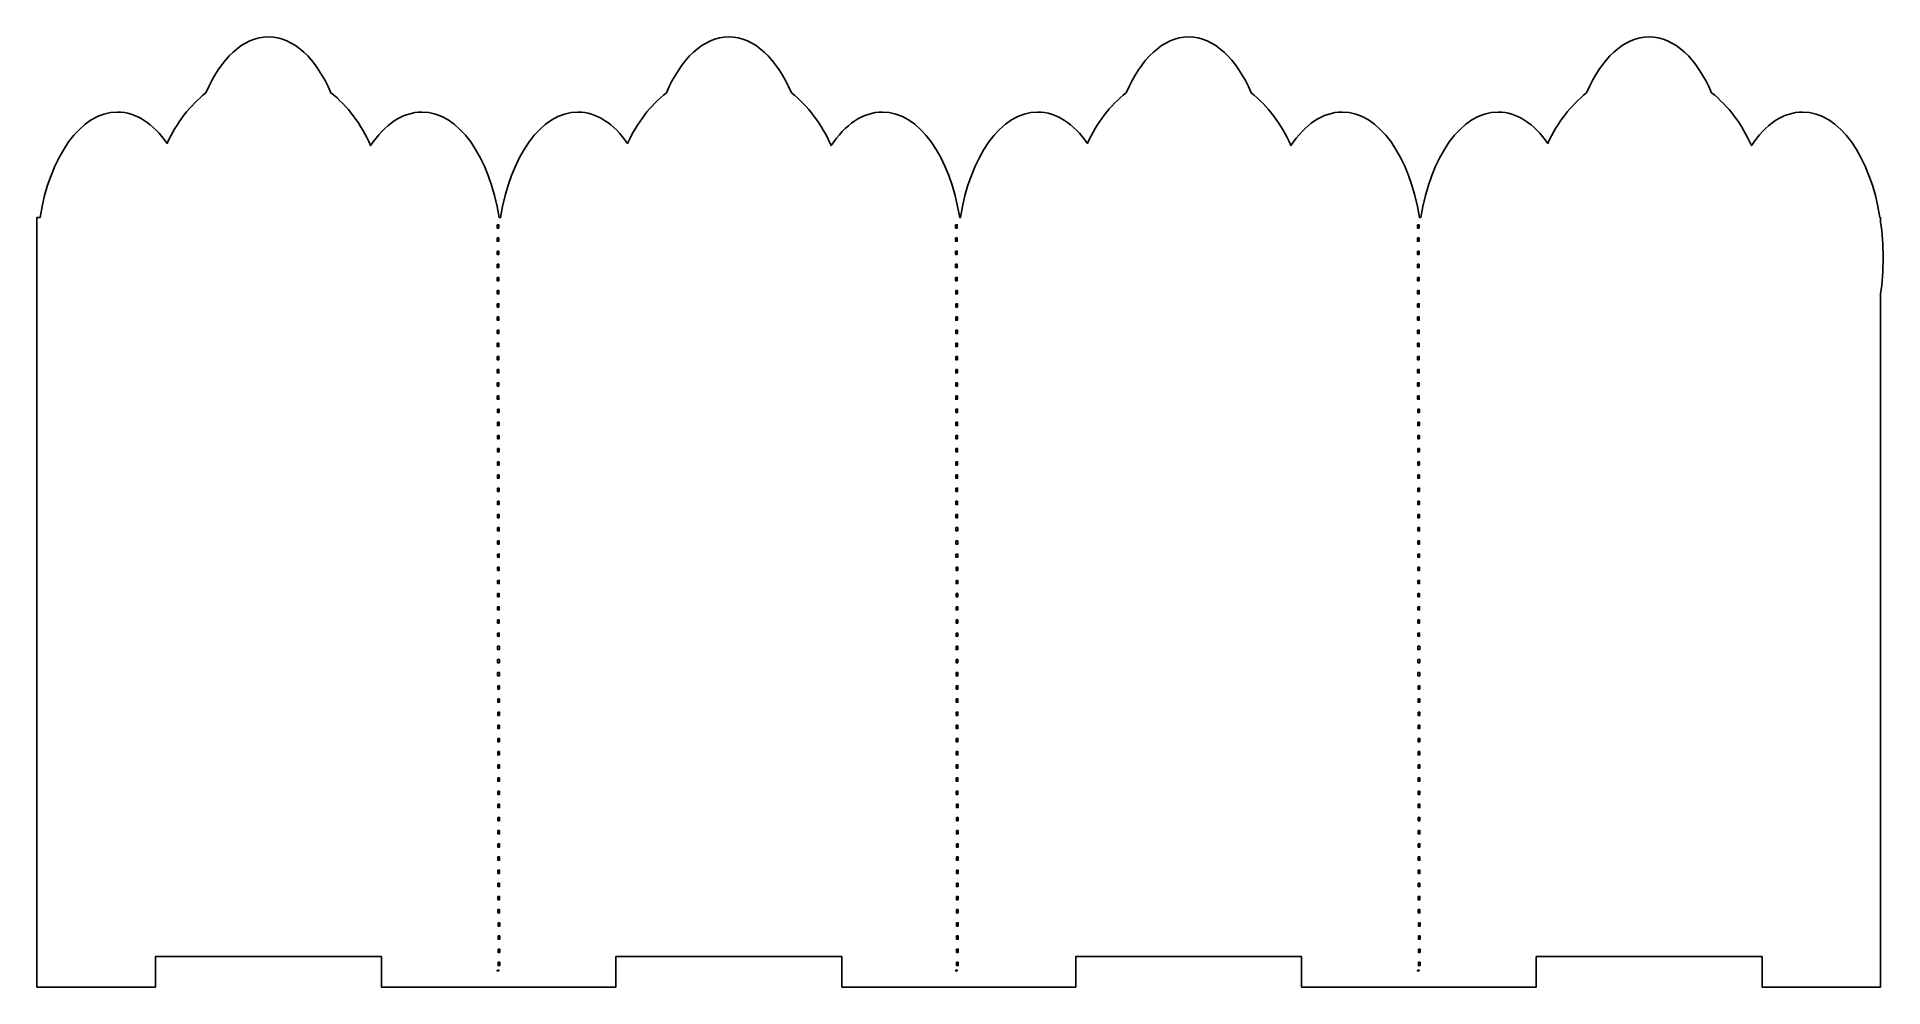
# Model space of a CAD drawing. Header units: centimetres. Extents: x -13.6 to 13.6, y -7 to 7.
import ezdxf

# ---------------------------------------------------------------- set-up
doc = ezdxf.new("R2010")
doc.units = ezdxf.units.CM
doc.header["$MEASUREMENT"] = 0
doc.layers.add('Layer 1', color=7, linetype='Continuous')

msp = doc.modelspace()

# ---------------------------------------------------------------- linework, layer by layer
at = {"layer": 'Layer 1', "color": 42, "lineweight": 25}
for points, knots in [([(-10.20104, 7.00725), (-10.57564, 7.00725), (-10.90903, 6.6843), (-11.12277, 6.18306), (-11.12277, 6.18306), (-11.36025, 5.99624), (-11.55758, 5.74002), (-11.69509, 5.43704), (-11.69509, 5.43704), (-11.89716, 5.72602), (-12.15143, 5.89922), (-12.42861, 5.89922), (-12.42861, 5.89922), (-12.96999, 5.89922), (-13.42699, 5.24054), (-13.56939, 4.34191), (-13.56939, 4.34191), (-13.56939, 4.34191), (-13.61567, 4.34191), (-13.61567, 4.34191), (-13.61567, 4.34191), (-13.61567, 4.34191), (-13.61567, 3.74767), (-13.61567, 3.74767), (-13.61567, 3.74767), (-13.61567, 3.74767), (-13.61567, -4.83577), (-13.61567, -4.83577), (-13.61567, -4.83577), (-13.61567, -4.83577), (-13.61567, -6.55702), (-13.61567, -6.55702), (-13.61567, -6.55702), (-13.61567, -6.55702), (-13.61567, -7.00782), (-13.61567, -7.00782), (-13.61567, -7.00782), (-13.61567, -7.00782), (-11.86709, -7.00782), (-11.86709, -7.00782), (-11.86709, -7.00782), (-11.86709, -7.00782), (-11.86709, -6.55702), (-11.86709, -6.55702), (-11.86709, -6.55702), (-11.86709, -6.55702), (-8.53499, -6.55702), (-8.53499, -6.55702), (-8.53499, -6.55702), (-8.53499, -6.55702), (-8.53499, -7.00782), (-8.53499, -7.00782), (-8.53499, -7.00782), (-8.53499, -7.00782), (-6.82343, -7.00782), (-6.82343, -7.00782), (-6.82343, -7.00782), (-6.82343, -7.00782), (-6.78641, -7.00782), (-6.78641, -7.00782), (-6.78641, -7.00782), (-6.78641, -7.00782), (-5.07485, -7.00782), (-5.07485, -7.00782), (-5.07485, -7.00782), (-5.07485, -7.00782), (-5.07485, -6.55702), (-5.07485, -6.55702), (-5.07485, -6.55702), (-5.07485, -6.55702), (-1.74275, -6.55702), (-1.74275, -6.55702), (-1.74275, -6.55702), (-1.74275, -6.55702), (-1.74275, -7.00782), (-1.74275, -7.00782), (-1.74275, -7.00782), (-1.74275, -7.00782), (0.00583, -7.00782), (0.00583, -7.00782), (0.00583, -7.00782), (0.00583, -7.00782), (1.70736, -7.00782), (1.70736, -7.00782), (1.70736, -7.00782), (1.70736, -7.00782), (1.70736, -6.55702), (1.70736, -6.55702), (1.70736, -6.55702), (1.70736, -6.55702), (5.03946, -6.55702), (5.03946, -6.55702), (5.03946, -6.55702), (5.03946, -6.55702), (5.03946, -7.00782), (5.03946, -7.00782), (5.03946, -7.00782), (5.03946, -7.00782), (6.78804, -7.00782), (6.78804, -7.00782), (6.78804, -7.00782), (6.78804, -7.00782), (8.49883, -7.00782), (8.49883, -7.00782), (8.49883, -7.00782), (8.49883, -7.00782), (8.49883, -6.55702), (8.49883, -6.55702), (8.49883, -6.55702), (8.49883, -6.55702), (11.83093, -6.55702), (11.83093, -6.55702), (11.83093, -6.55702), (11.83093, -6.55702), (11.83093, -7.00782), (11.83093, -7.00782), (11.83093, -7.00782), (11.83093, -7.00782), (13.57951, -7.00782), (13.57951, -7.00782), (13.57951, -7.00782), (13.57951, -7.00782), (13.57951, -6.55702), (13.57951, -6.55702), (13.57951, -6.55702), (13.57951, -6.55702), (13.57951, -4.83577), (13.57951, -4.83577), (13.57951, -4.83577), (13.57951, -4.83577), (13.57951, 3.21642), (13.57951, 3.21642), (13.57951, 3.21642), (13.60337, 3.38639), (13.61576, 3.5643), (13.61576, 3.74767), (13.61576, 3.74767), (13.61577, 3.93104), (13.60337, 4.10894), (13.57951, 4.27892), (13.57951, 4.27892), (13.57951, 4.27892), (13.57951, 4.34191), (13.57951, 4.34191), (13.57951, 4.34191), (13.57951, 4.34191), (13.56948, 4.34191), (13.56948, 4.34191), (13.56948, 4.34191), (13.42708, 5.24054), (12.97085, 5.89922), (12.42947, 5.89922), (12.42947, 5.89922), (12.14215, 5.89922), (11.8782, 5.71347), (11.6728, 5.40516), (11.6728, 5.40516), (11.53483, 5.72196), (11.33233, 5.98975), (11.0866, 6.18306), (11.0866, 6.18306), (10.87285, 6.6843), (10.53947, 7.00725), (10.16487, 7.00725), (10.16487, 7.00725), (9.79028, 7.00725), (9.45689, 6.6843), (9.24314, 6.18306), (9.24314, 6.18306), (9.00566, 5.99624), (8.80833, 5.74002), (8.67082, 5.43704), (8.67082, 5.43704), (8.46876, 5.72602), (8.21449, 5.89922), (7.93731, 5.89922), (7.93731, 5.89922), (7.39593, 5.89922), (6.93893, 5.24054), (6.79653, 4.34191), (6.79653, 4.34191), (6.79653, 4.34191), (6.77802, 4.34191), (6.77802, 4.34191), (6.77802, 4.34191), (6.63562, 5.24054), (6.1794, 5.89922), (5.63801, 5.89922), (5.63801, 5.89922), (5.35069, 5.89922), (5.08675, 5.71347), (4.88134, 5.40516), (4.88134, 5.40516), (4.74338, 5.72196), (4.54087, 5.98975), (4.29514, 6.18306), (4.29514, 6.18306), (4.0814, 6.6843), (3.74801, 7.00725), (3.37341, 7.00725), (3.37341, 7.00725), (2.99882, 7.00725), (2.66542, 6.6843), (2.45168, 6.18306), (2.45168, 6.18306), (2.2142, 5.99624), (2.01687, 5.74002), (1.87936, 5.43704), (1.87936, 5.43704), (1.6773, 5.72602), (1.42302, 5.89922), (1.14584, 5.89922), (1.14584, 5.89922), (0.60445, 5.89922), (0.14746, 5.24054), (0.00506, 4.34191), (0.00506, 4.34191), (0.00506, 4.34191), (-0.00419, 4.34191), (-0.00419, 4.34191), (-0.00419, 4.34191), (-0.14659, 5.24054), (-0.60281, 5.89922), (-1.1442, 5.89922), (-1.1442, 5.89922), (-1.43152, 5.89922), (-1.69546, 5.71347), (-1.90086, 5.40516), (-1.90086, 5.40516), (-2.03882, 5.72196), (-2.24133, 5.98975), (-2.48706, 6.18306), (-2.48706, 6.18306), (-2.70081, 6.6843), (-3.03419, 7.00725), (-3.40879, 7.00725), (-3.40879, 7.00725), (-3.78338, 7.00725), (-4.11677, 6.6843), (-4.33052, 6.18306), (-4.33052, 6.18306), (-4.568, 5.99624), (-4.76533, 5.74002), (-4.90284, 5.43704), (-4.90284, 5.43704), (-5.10492, 5.72602), (-5.35919, 5.89922), (-5.63637, 5.89922), (-5.63637, 5.89922), (-6.17775, 5.89922), (-6.63475, 5.24054), (-6.77715, 4.34191), (-6.77715, 4.34191), (-6.77715, 4.34191), (-6.78641, 4.34191), (-6.78641, 4.34191), (-6.78641, 4.34191), (-6.78641, 4.34191), (-6.79644, 4.34191), (-6.79644, 4.34191), (-6.79644, 4.34191), (-6.93884, 5.24054), (-7.39507, 5.89922), (-7.93645, 5.89922), (-7.93645, 5.89922), (-8.22377, 5.89922), (-8.48772, 5.71347), (-8.69312, 5.40516), (-8.69312, 5.40516), (-8.83108, 5.72196), (-9.03358, 5.98975), (-9.27931, 6.18306), (-9.27931, 6.18306), (-9.49306, 6.68431), (-9.82645, 7.00725), (-10.20104, 7.00725)], [0, 0, 0, 0, 0.01428571, 0.01428571, 0.01428571, 0.01428571, 0.02857143, 0.02857143, 0.02857143, 0.02857143, 0.04285714, 0.04285714, 0.04285714, 0.04285714, 0.05714286, 0.05714286, 0.05714286, 0.05714286, 0.07142857, 0.07142857, 0.07142857, 0.07142857, 0.08571429, 0.08571429, 0.08571429, 0.08571429, 0.1, 0.1, 0.1, 0.1, 0.11428571, 0.11428571, 0.11428571, 0.11428571, 0.12857143, 0.12857143, 0.12857143, 0.12857143, 0.14285714, 0.14285714, 0.14285714, 0.14285714, 0.15714286, 0.15714286, 0.15714286, 0.15714286, 0.17142857, 0.17142857, 0.17142857, 0.17142857, 0.18571429, 0.18571429, 0.18571429, 0.18571429, 0.2, 0.2, 0.2, 0.2, 0.21428571, 0.21428571, 0.21428571, 0.21428571, 0.22857143, 0.22857143, 0.22857143, 0.22857143, 0.24285714, 0.24285714, 0.24285714, 0.24285714, 0.25714286, 0.25714286, 0.25714286, 0.25714286, 0.27142857, 0.27142857, 0.27142857, 0.27142857, 0.28571429, 0.28571429, 0.28571429, 0.28571429, 0.3, 0.3, 0.3, 0.3, 0.31428571, 0.31428571, 0.31428571, 0.31428571, 0.32857143, 0.32857143, 0.32857143, 0.32857143, 0.34285714, 0.34285714, 0.34285714, 0.34285714, 0.35714286, 0.35714286, 0.35714286, 0.35714286, 0.37142857, 0.37142857, 0.37142857, 0.37142857, 0.38571429, 0.38571429, 0.38571429, 0.38571429, 0.4, 0.4, 0.4, 0.4, 0.41428571, 0.41428571, 0.41428571, 0.41428571, 0.42857143, 0.42857143, 0.42857143, 0.42857143, 0.44285714, 0.44285714, 0.44285714, 0.44285714, 0.45714286, 0.45714286, 0.45714286, 0.45714286, 0.47142857, 0.47142857, 0.47142857, 0.47142857, 0.48571429, 0.48571429, 0.48571429, 0.48571429, 0.5, 0.5, 0.5, 0.5, 0.51428571, 0.51428571, 0.51428571, 0.51428571, 0.52857143, 0.52857143, 0.52857143, 0.52857143, 0.54285714, 0.54285714, 0.54285714, 0.54285714, 0.55714286, 0.55714286, 0.55714286, 0.55714286, 0.57142857, 0.57142857, 0.57142857, 0.57142857, 0.58571429, 0.58571429, 0.58571429, 0.58571429, 0.6, 0.6, 0.6, 0.6, 0.61428571, 0.61428571, 0.61428571, 0.61428571, 0.62857143, 0.62857143, 0.62857143, 0.62857143, 0.64285714, 0.64285714, 0.64285714, 0.64285714, 0.65714286, 0.65714286, 0.65714286, 0.65714286, 0.67142857, 0.67142857, 0.67142857, 0.67142857, 0.68571429, 0.68571429, 0.68571429, 0.68571429, 0.7, 0.7, 0.7, 0.7, 0.71428571, 0.71428571, 0.71428571, 0.71428571, 0.72857143, 0.72857143, 0.72857143, 0.72857143, 0.74285714, 0.74285714, 0.74285714, 0.74285714, 0.75714286, 0.75714286, 0.75714286, 0.75714286, 0.77142857, 0.77142857, 0.77142857, 0.77142857, 0.78571429, 0.78571429, 0.78571429, 0.78571429, 0.8, 0.8, 0.8, 0.8, 0.81428571, 0.81428571, 0.81428571, 0.81428571, 0.82857143, 0.82857143, 0.82857143, 0.82857143, 0.84285714, 0.84285714, 0.84285714, 0.84285714, 0.85714286, 0.85714286, 0.85714286, 0.85714286, 0.87142857, 0.87142857, 0.87142857, 0.87142857, 0.88571429, 0.88571429, 0.88571429, 0.88571429, 0.9, 0.9, 0.9, 0.9, 0.91428571, 0.91428571, 0.91428571, 0.91428571, 0.92857143, 0.92857143, 0.92857143, 0.92857143, 0.94285714, 0.94285714, 0.94285714, 0.94285714, 0.95714286, 0.95714286, 0.95714286, 0.95714286, 0.97142857, 0.97142857, 0.97142857, 0.97142857, 1, 1, 1, 1]), ([(-6.82806, 4.23718), (-6.82806, 4.23718), (-6.80338, 4.23718), (-6.80338, 4.23718), (-6.80338, 4.23718), (-6.80338, 4.23718), (-6.80338, 4.18861), (-6.80338, 4.18861), (-6.80338, 4.18861), (-6.80338, 4.18861), (-6.82806, 4.18861), (-6.82806, 4.18861), (-6.82806, 4.18861), (-6.82806, 4.18861), (-6.82806, 4.23718), (-6.82806, 4.23718)], [0, 0, 0, 0, 0.2, 0.2, 0.2, 0.2, 0.4, 0.4, 0.4, 0.4, 0.6, 0.6, 0.6, 0.6, 1, 1, 1, 1]), ([(-0.06513, 4.23718), (-0.06513, 4.23718), (-0.04045, 4.23718), (-0.04045, 4.23718), (-0.04045, 4.23718), (-0.04045, 4.23718), (-0.04045, 4.18861), (-0.04045, 4.18861), (-0.04045, 4.18861), (-0.04045, 4.18861), (-0.06513, 4.18861), (-0.06513, 4.18861), (-0.06513, 4.18861), (-0.06513, 4.18861), (-0.06513, 4.23718), (-0.06513, 4.23718)], [0, 0, 0, 0, 0.2, 0.2, 0.2, 0.2, 0.4, 0.4, 0.4, 0.4, 0.6, 0.6, 0.6, 0.6, 1, 1, 1, 1]), ([(6.74716, 4.23718), (6.74716, 4.23718), (6.77184, 4.23718), (6.77184, 4.23718), (6.77184, 4.23718), (6.77184, 4.23718), (6.77184, 4.18861), (6.77184, 4.18861), (6.77184, 4.18861), (6.77184, 4.18861), (6.74716, 4.18861), (6.74716, 4.18861), (6.74716, 4.18861), (6.74716, 4.18861), (6.74716, 4.23718), (6.74716, 4.23718)], [0, 0, 0, 0, 0.2, 0.2, 0.2, 0.2, 0.4, 0.4, 0.4, 0.4, 0.6, 0.6, 0.6, 0.6, 1, 1, 1, 1]), ([(-6.82806, 4.0429), (-6.82806, 4.0429), (-6.80338, 4.0429), (-6.80338, 4.0429), (-6.80338, 4.0429), (-6.80338, 4.0429), (-6.80338, 3.99433), (-6.80338, 3.99433), (-6.80338, 3.99433), (-6.80338, 3.99433), (-6.82806, 3.99433), (-6.82806, 3.99433), (-6.82806, 3.99433), (-6.82806, 3.99433), (-6.82806, 4.0429), (-6.82806, 4.0429)], [0, 0, 0, 0, 0.2, 0.2, 0.2, 0.2, 0.4, 0.4, 0.4, 0.4, 0.6, 0.6, 0.6, 0.6, 1, 1, 1, 1]), ([(-6.82806, 3.84861), (-6.82806, 3.84861), (-6.80338, 3.84861), (-6.80338, 3.84861), (-6.80338, 3.84861), (-6.80338, 3.84861), (-6.80261, 3.80004), (-6.80261, 3.80004), (-6.80261, 3.80004), (-6.80261, 3.80004), (-6.82729, 3.80004), (-6.82729, 3.80004), (-6.82729, 3.80004), (-6.82729, 3.80004), (-6.82806, 3.84861), (-6.82806, 3.84861)], [0, 0, 0, 0, 0.2, 0.2, 0.2, 0.2, 0.4, 0.4, 0.4, 0.4, 0.6, 0.6, 0.6, 0.6, 1, 1, 1, 1]), ([(-0.06513, 4.0429), (-0.06513, 4.0429), (-0.04045, 4.0429), (-0.04045, 4.0429), (-0.04045, 4.0429), (-0.04045, 4.0429), (-0.04045, 3.99433), (-0.04045, 3.99433), (-0.04045, 3.99433), (-0.04045, 3.99433), (-0.06513, 3.99433), (-0.06513, 3.99433), (-0.06513, 3.99433), (-0.06513, 3.99433), (-0.06513, 4.0429), (-0.06513, 4.0429)], [0, 0, 0, 0, 0.2, 0.2, 0.2, 0.2, 0.4, 0.4, 0.4, 0.4, 0.6, 0.6, 0.6, 0.6, 1, 1, 1, 1]), ([(-0.06513, 3.84861), (-0.06513, 3.84861), (-0.04045, 3.84861), (-0.04045, 3.84861), (-0.04045, 3.84861), (-0.04045, 3.84861), (-0.03968, 3.80004), (-0.03968, 3.80004), (-0.03968, 3.80004), (-0.03968, 3.80004), (-0.06436, 3.80004), (-0.06436, 3.80004), (-0.06436, 3.80004), (-0.06436, 3.80004), (-0.06513, 3.84861), (-0.06513, 3.84861)], [0, 0, 0, 0, 0.2, 0.2, 0.2, 0.2, 0.4, 0.4, 0.4, 0.4, 0.6, 0.6, 0.6, 0.6, 1, 1, 1, 1]), ([(6.74716, 4.0429), (6.74716, 4.0429), (6.77184, 4.0429), (6.77184, 4.0429), (6.77184, 4.0429), (6.77184, 4.0429), (6.77184, 3.99433), (6.77184, 3.99433), (6.77184, 3.99433), (6.77184, 3.99433), (6.74716, 3.99433), (6.74716, 3.99433), (6.74716, 3.99433), (6.74716, 3.99433), (6.74716, 4.0429), (6.74716, 4.0429)], [0, 0, 0, 0, 0.2, 0.2, 0.2, 0.2, 0.4, 0.4, 0.4, 0.4, 0.6, 0.6, 0.6, 0.6, 1, 1, 1, 1]), ([(6.74716, 3.84861), (6.74716, 3.84861), (6.77184, 3.84861), (6.77184, 3.84861), (6.77184, 3.84861), (6.77184, 3.84861), (6.77261, 3.80004), (6.77261, 3.80004), (6.77261, 3.80004), (6.77261, 3.80004), (6.74793, 3.80004), (6.74793, 3.80004), (6.74793, 3.80004), (6.74793, 3.80004), (6.74716, 3.84861), (6.74716, 3.84861)], [0, 0, 0, 0, 0.2, 0.2, 0.2, 0.2, 0.4, 0.4, 0.4, 0.4, 0.6, 0.6, 0.6, 0.6, 1, 1, 1, 1]), ([(-6.82729, 3.65433), (-6.82729, 3.65433), (-6.80261, 3.65433), (-6.80261, 3.65433), (-6.80261, 3.65433), (-6.80261, 3.65433), (-6.80261, 3.60576), (-6.80261, 3.60576), (-6.80261, 3.60576), (-6.80261, 3.60576), (-6.82729, 3.60576), (-6.82729, 3.60576), (-6.82729, 3.60576), (-6.82729, 3.60576), (-6.82729, 3.65433), (-6.82729, 3.65433)], [0, 0, 0, 0, 0.2, 0.2, 0.2, 0.2, 0.4, 0.4, 0.4, 0.4, 0.6, 0.6, 0.6, 0.6, 1, 1, 1, 1]), ([(-0.06436, 3.65433), (-0.06436, 3.65433), (-0.03968, 3.65433), (-0.03968, 3.65433), (-0.03968, 3.65433), (-0.03968, 3.65433), (-0.03968, 3.60576), (-0.03968, 3.60576), (-0.03968, 3.60576), (-0.03968, 3.60576), (-0.06436, 3.60576), (-0.06436, 3.60576), (-0.06436, 3.60576), (-0.06436, 3.60576), (-0.06436, 3.65433), (-0.06436, 3.65433)], [0, 0, 0, 0, 0.2, 0.2, 0.2, 0.2, 0.4, 0.4, 0.4, 0.4, 0.6, 0.6, 0.6, 0.6, 1, 1, 1, 1]), ([(6.74793, 3.65433), (6.74793, 3.65433), (6.77261, 3.65433), (6.77261, 3.65433), (6.77261, 3.65433), (6.77261, 3.65433), (6.77261, 3.60576), (6.77261, 3.60576), (6.77261, 3.60576), (6.77261, 3.60576), (6.74793, 3.60576), (6.74793, 3.60576), (6.74793, 3.60576), (6.74793, 3.60576), (6.74793, 3.65433), (6.74793, 3.65433)], [0, 0, 0, 0, 0.2, 0.2, 0.2, 0.2, 0.4, 0.4, 0.4, 0.4, 0.6, 0.6, 0.6, 0.6, 1, 1, 1, 1]), ([(-6.82729, 3.46004), (-6.82729, 3.46004), (-6.80261, 3.46004), (-6.80261, 3.46004), (-6.80261, 3.46004), (-6.80261, 3.46004), (-6.80261, 3.41147), (-6.80261, 3.41147), (-6.80261, 3.41147), (-6.80261, 3.41147), (-6.82729, 3.41147), (-6.82729, 3.41147), (-6.82729, 3.41147), (-6.82729, 3.41147), (-6.82729, 3.46004), (-6.82729, 3.46004)], [0, 0, 0, 0, 0.2, 0.2, 0.2, 0.2, 0.4, 0.4, 0.4, 0.4, 0.6, 0.6, 0.6, 0.6, 1, 1, 1, 1]), ([(-0.06436, 3.46004), (-0.06436, 3.46004), (-0.03968, 3.46004), (-0.03968, 3.46004), (-0.03968, 3.46004), (-0.03968, 3.46004), (-0.03968, 3.41147), (-0.03968, 3.41147), (-0.03968, 3.41147), (-0.03968, 3.41147), (-0.06436, 3.41147), (-0.06436, 3.41147), (-0.06436, 3.41147), (-0.06436, 3.41147), (-0.06436, 3.46004), (-0.06436, 3.46004)], [0, 0, 0, 0, 0.2, 0.2, 0.2, 0.2, 0.4, 0.4, 0.4, 0.4, 0.6, 0.6, 0.6, 0.6, 1, 1, 1, 1]), ([(6.74793, 3.46004), (6.74793, 3.46004), (6.77261, 3.46004), (6.77261, 3.46004), (6.77261, 3.46004), (6.77261, 3.46004), (6.77261, 3.41147), (6.77261, 3.41147), (6.77261, 3.41147), (6.77261, 3.41147), (6.74793, 3.41147), (6.74793, 3.41147), (6.74793, 3.41147), (6.74793, 3.41147), (6.74793, 3.46004), (6.74793, 3.46004)], [0, 0, 0, 0, 0.2, 0.2, 0.2, 0.2, 0.4, 0.4, 0.4, 0.4, 0.6, 0.6, 0.6, 0.6, 1, 1, 1, 1]), ([(-6.82652, 3.26576), (-6.82652, 3.26576), (-6.80184, 3.26576), (-6.80184, 3.26576), (-6.80184, 3.26576), (-6.80184, 3.26576), (-6.80184, 3.21719), (-6.80184, 3.21719), (-6.80184, 3.21719), (-6.80184, 3.21719), (-6.82652, 3.21719), (-6.82652, 3.21719), (-6.82652, 3.21719), (-6.82652, 3.21719), (-6.82652, 3.26576), (-6.82652, 3.26576)], [0, 0, 0, 0, 0.2, 0.2, 0.2, 0.2, 0.4, 0.4, 0.4, 0.4, 0.6, 0.6, 0.6, 0.6, 1, 1, 1, 1]), ([(-6.82652, 3.07147), (-6.82652, 3.07147), (-6.80184, 3.07147), (-6.80184, 3.07147), (-6.80184, 3.07147), (-6.80184, 3.07147), (-6.80184, 3.0229), (-6.80184, 3.0229), (-6.80184, 3.0229), (-6.80184, 3.0229), (-6.82652, 3.0229), (-6.82652, 3.0229), (-6.82652, 3.0229), (-6.82652, 3.0229), (-6.82652, 3.07147), (-6.82652, 3.07147)], [0, 0, 0, 0, 0.2, 0.2, 0.2, 0.2, 0.4, 0.4, 0.4, 0.4, 0.6, 0.6, 0.6, 0.6, 1, 1, 1, 1]), ([(-0.06359, 3.26576), (-0.06359, 3.26576), (-0.03891, 3.26576), (-0.03891, 3.26576), (-0.03891, 3.26576), (-0.03891, 3.26576), (-0.03891, 3.21719), (-0.03891, 3.21719), (-0.03891, 3.21719), (-0.03891, 3.21719), (-0.06359, 3.21719), (-0.06359, 3.21719), (-0.06359, 3.21719), (-0.06359, 3.21719), (-0.06359, 3.26576), (-0.06359, 3.26576)], [0, 0, 0, 0, 0.2, 0.2, 0.2, 0.2, 0.4, 0.4, 0.4, 0.4, 0.6, 0.6, 0.6, 0.6, 1, 1, 1, 1]), ([(-0.06359, 3.07147), (-0.06359, 3.07147), (-0.03891, 3.07147), (-0.03891, 3.07147), (-0.03891, 3.07147), (-0.03891, 3.07147), (-0.03891, 3.0229), (-0.03891, 3.0229), (-0.03891, 3.0229), (-0.03891, 3.0229), (-0.06359, 3.0229), (-0.06359, 3.0229), (-0.06359, 3.0229), (-0.06359, 3.0229), (-0.06359, 3.07147), (-0.06359, 3.07147)], [0, 0, 0, 0, 0.2, 0.2, 0.2, 0.2, 0.4, 0.4, 0.4, 0.4, 0.6, 0.6, 0.6, 0.6, 1, 1, 1, 1]), ([(6.7487, 3.26576), (6.7487, 3.26576), (6.77338, 3.26576), (6.77338, 3.26576), (6.77338, 3.26576), (6.77338, 3.26576), (6.77338, 3.21719), (6.77338, 3.21719), (6.77338, 3.21719), (6.77338, 3.21719), (6.7487, 3.21719), (6.7487, 3.21719), (6.7487, 3.21719), (6.7487, 3.21719), (6.7487, 3.26576), (6.7487, 3.26576)], [0, 0, 0, 0, 0.2, 0.2, 0.2, 0.2, 0.4, 0.4, 0.4, 0.4, 0.6, 0.6, 0.6, 0.6, 1, 1, 1, 1]), ([(6.7487, 3.07147), (6.7487, 3.07147), (6.77338, 3.07147), (6.77338, 3.07147), (6.77338, 3.07147), (6.77338, 3.07147), (6.77338, 3.0229), (6.77338, 3.0229), (6.77338, 3.0229), (6.77338, 3.0229), (6.7487, 3.0229), (6.7487, 3.0229), (6.7487, 3.0229), (6.7487, 3.0229), (6.7487, 3.07147), (6.7487, 3.07147)], [0, 0, 0, 0, 0.2, 0.2, 0.2, 0.2, 0.4, 0.4, 0.4, 0.4, 0.6, 0.6, 0.6, 0.6, 1, 1, 1, 1]), ([(-6.82652, 2.87719), (-6.82652, 2.87719), (-6.80184, 2.87719), (-6.80184, 2.87719), (-6.80184, 2.87719), (-6.80184, 2.87719), (-6.80184, 2.82862), (-6.80184, 2.82862), (-6.80184, 2.82862), (-6.80184, 2.82862), (-6.82652, 2.82862), (-6.82652, 2.82862), (-6.82652, 2.82862), (-6.82652, 2.82862), (-6.82652, 2.87719), (-6.82652, 2.87719)], [0, 0, 0, 0, 0.2, 0.2, 0.2, 0.2, 0.4, 0.4, 0.4, 0.4, 0.6, 0.6, 0.6, 0.6, 1, 1, 1, 1]), ([(-0.06359, 2.87719), (-0.06359, 2.87719), (-0.03891, 2.87719), (-0.03891, 2.87719), (-0.03891, 2.87719), (-0.03891, 2.87719), (-0.03891, 2.82862), (-0.03891, 2.82862), (-0.03891, 2.82862), (-0.03891, 2.82862), (-0.06359, 2.82862), (-0.06359, 2.82862), (-0.06359, 2.82862), (-0.06359, 2.82862), (-0.06359, 2.87719), (-0.06359, 2.87719)], [0, 0, 0, 0, 0.2, 0.2, 0.2, 0.2, 0.4, 0.4, 0.4, 0.4, 0.6, 0.6, 0.6, 0.6, 1, 1, 1, 1]), ([(6.7487, 2.87719), (6.7487, 2.87719), (6.77338, 2.87719), (6.77338, 2.87719), (6.77338, 2.87719), (6.77338, 2.87719), (6.77338, 2.82862), (6.77338, 2.82862), (6.77338, 2.82862), (6.77338, 2.82862), (6.7487, 2.82862), (6.7487, 2.82862), (6.7487, 2.82862), (6.7487, 2.82862), (6.7487, 2.87719), (6.7487, 2.87719)], [0, 0, 0, 0, 0.2, 0.2, 0.2, 0.2, 0.4, 0.4, 0.4, 0.4, 0.6, 0.6, 0.6, 0.6, 1, 1, 1, 1]), ([(-6.82574, 2.6829), (-6.82574, 2.6829), (-6.80106, 2.6829), (-6.80106, 2.6829), (-6.80106, 2.6829), (-6.80106, 2.6829), (-6.80106, 2.63433), (-6.80106, 2.63433), (-6.80106, 2.63433), (-6.80106, 2.63433), (-6.82574, 2.63433), (-6.82574, 2.63433), (-6.82574, 2.63433), (-6.82574, 2.63433), (-6.82574, 2.6829), (-6.82574, 2.6829)], [0, 0, 0, 0, 0.2, 0.2, 0.2, 0.2, 0.4, 0.4, 0.4, 0.4, 0.6, 0.6, 0.6, 0.6, 1, 1, 1, 1]), ([(-6.82574, 2.48862), (-6.82574, 2.48862), (-6.80106, 2.48862), (-6.80106, 2.48862), (-6.80106, 2.48862), (-6.80106, 2.48862), (-6.80106, 2.44005), (-6.80106, 2.44005), (-6.80106, 2.44005), (-6.80106, 2.44005), (-6.82574, 2.44005), (-6.82574, 2.44005), (-6.82574, 2.44005), (-6.82574, 2.44005), (-6.82574, 2.48862), (-6.82574, 2.48862)], [0, 0, 0, 0, 0.2, 0.2, 0.2, 0.2, 0.4, 0.4, 0.4, 0.4, 0.6, 0.6, 0.6, 0.6, 1, 1, 1, 1]), ([(-0.06282, 2.6829), (-0.06282, 2.6829), (-0.03814, 2.6829), (-0.03814, 2.6829), (-0.03814, 2.6829), (-0.03814, 2.6829), (-0.03814, 2.63433), (-0.03814, 2.63433), (-0.03814, 2.63433), (-0.03814, 2.63433), (-0.06282, 2.63433), (-0.06282, 2.63433), (-0.06282, 2.63433), (-0.06282, 2.63433), (-0.06282, 2.6829), (-0.06282, 2.6829)], [0, 0, 0, 0, 0.2, 0.2, 0.2, 0.2, 0.4, 0.4, 0.4, 0.4, 0.6, 0.6, 0.6, 0.6, 1, 1, 1, 1]), ([(-0.06282, 2.48862), (-0.06282, 2.48862), (-0.03814, 2.48862), (-0.03814, 2.48862), (-0.03814, 2.48862), (-0.03814, 2.48862), (-0.03814, 2.44005), (-0.03814, 2.44005), (-0.03814, 2.44005), (-0.03814, 2.44005), (-0.06282, 2.44005), (-0.06282, 2.44005), (-0.06282, 2.44005), (-0.06282, 2.44005), (-0.06282, 2.48862), (-0.06282, 2.48862)], [0, 0, 0, 0, 0.2, 0.2, 0.2, 0.2, 0.4, 0.4, 0.4, 0.4, 0.6, 0.6, 0.6, 0.6, 1, 1, 1, 1]), ([(6.74948, 2.6829), (6.74948, 2.6829), (6.77416, 2.6829), (6.77416, 2.6829), (6.77416, 2.6829), (6.77416, 2.6829), (6.77416, 2.63433), (6.77416, 2.63433), (6.77416, 2.63433), (6.77416, 2.63433), (6.74948, 2.63433), (6.74948, 2.63433), (6.74948, 2.63433), (6.74948, 2.63433), (6.74948, 2.6829), (6.74948, 2.6829)], [0, 0, 0, 0, 0.2, 0.2, 0.2, 0.2, 0.4, 0.4, 0.4, 0.4, 0.6, 0.6, 0.6, 0.6, 1, 1, 1, 1]), ([(6.74948, 2.48862), (6.74948, 2.48862), (6.77416, 2.48862), (6.77416, 2.48862), (6.77416, 2.48862), (6.77416, 2.48862), (6.77416, 2.44005), (6.77416, 2.44005), (6.77416, 2.44005), (6.77416, 2.44005), (6.74948, 2.44005), (6.74948, 2.44005), (6.74948, 2.44005), (6.74948, 2.44005), (6.74948, 2.48862), (6.74948, 2.48862)], [0, 0, 0, 0, 0.2, 0.2, 0.2, 0.2, 0.4, 0.4, 0.4, 0.4, 0.6, 0.6, 0.6, 0.6, 1, 1, 1, 1]), ([(-6.82574, 2.29433), (-6.82574, 2.29433), (-6.80106, 2.29433), (-6.80106, 2.29433), (-6.80106, 2.29433), (-6.80106, 2.29433), (-6.80106, 2.24576), (-6.80106, 2.24576), (-6.80106, 2.24576), (-6.80106, 2.24576), (-6.82574, 2.24576), (-6.82574, 2.24576), (-6.82574, 2.24576), (-6.82574, 2.24576), (-6.82574, 2.29433), (-6.82574, 2.29433)], [0, 0, 0, 0, 0.2, 0.2, 0.2, 0.2, 0.4, 0.4, 0.4, 0.4, 0.6, 0.6, 0.6, 0.6, 1, 1, 1, 1]), ([(-0.06282, 2.29433), (-0.06282, 2.29433), (-0.03814, 2.29433), (-0.03814, 2.29433), (-0.03814, 2.29433), (-0.03814, 2.29433), (-0.03814, 2.24576), (-0.03814, 2.24576), (-0.03814, 2.24576), (-0.03814, 2.24576), (-0.06282, 2.24576), (-0.06282, 2.24576), (-0.06282, 2.24576), (-0.06282, 2.24576), (-0.06282, 2.29433), (-0.06282, 2.29433)], [0, 0, 0, 0, 0.2, 0.2, 0.2, 0.2, 0.4, 0.4, 0.4, 0.4, 0.6, 0.6, 0.6, 0.6, 1, 1, 1, 1]), ([(6.74948, 2.29433), (6.74948, 2.29433), (6.77416, 2.29433), (6.77416, 2.29433), (6.77416, 2.29433), (6.77416, 2.29433), (6.77416, 2.24576), (6.77416, 2.24576), (6.77416, 2.24576), (6.77416, 2.24576), (6.74948, 2.24576), (6.74948, 2.24576), (6.74948, 2.24576), (6.74948, 2.24576), (6.74948, 2.29433), (6.74948, 2.29433)], [0, 0, 0, 0, 0.2, 0.2, 0.2, 0.2, 0.4, 0.4, 0.4, 0.4, 0.6, 0.6, 0.6, 0.6, 1, 1, 1, 1]), ([(-6.82498, 2.10005), (-6.82498, 2.10005), (-6.8003, 2.10005), (-6.8003, 2.10005), (-6.8003, 2.10005), (-6.8003, 2.10005), (-6.8003, 2.05148), (-6.8003, 2.05148), (-6.8003, 2.05148), (-6.8003, 2.05148), (-6.82498, 2.05148), (-6.82498, 2.05148), (-6.82498, 2.05148), (-6.82498, 2.05148), (-6.82498, 2.10005), (-6.82498, 2.10005)], [0, 0, 0, 0, 0.2, 0.2, 0.2, 0.2, 0.4, 0.4, 0.4, 0.4, 0.6, 0.6, 0.6, 0.6, 1, 1, 1, 1]), ([(-0.06204, 2.10005), (-0.06204, 2.10005), (-0.03736, 2.10005), (-0.03736, 2.10005), (-0.03736, 2.10005), (-0.03736, 2.10005), (-0.03736, 2.05148), (-0.03736, 2.05148), (-0.03736, 2.05148), (-0.03736, 2.05148), (-0.06204, 2.05148), (-0.06204, 2.05148), (-0.06204, 2.05148), (-0.06204, 2.05148), (-0.06204, 2.10005), (-0.06204, 2.10005)], [0, 0, 0, 0, 0.2, 0.2, 0.2, 0.2, 0.4, 0.4, 0.4, 0.4, 0.6, 0.6, 0.6, 0.6, 1, 1, 1, 1]), ([(6.75025, 2.10005), (6.75025, 2.10005), (6.77493, 2.10005), (6.77493, 2.10005), (6.77493, 2.10005), (6.77493, 2.10005), (6.77493, 2.05148), (6.77493, 2.05148), (6.77493, 2.05148), (6.77493, 2.05148), (6.75025, 2.05148), (6.75025, 2.05148), (6.75025, 2.05148), (6.75025, 2.05148), (6.75025, 2.10005), (6.75025, 2.10005)], [0, 0, 0, 0, 0.2, 0.2, 0.2, 0.2, 0.4, 0.4, 0.4, 0.4, 0.6, 0.6, 0.6, 0.6, 1, 1, 1, 1]), ([(-6.82498, 1.90576), (-6.82498, 1.90576), (-6.8003, 1.90576), (-6.8003, 1.90576), (-6.8003, 1.90576), (-6.8003, 1.90576), (-6.8003, 1.85719), (-6.8003, 1.85719), (-6.8003, 1.85719), (-6.8003, 1.85719), (-6.82498, 1.85719), (-6.82498, 1.85719), (-6.82498, 1.85719), (-6.82498, 1.85719), (-6.82498, 1.90576), (-6.82498, 1.90576)], [0, 0, 0, 0, 0.2, 0.2, 0.2, 0.2, 0.4, 0.4, 0.4, 0.4, 0.6, 0.6, 0.6, 0.6, 1, 1, 1, 1]), ([(-6.82498, 1.71148), (-6.82498, 1.71148), (-6.8003, 1.71148), (-6.8003, 1.71148), (-6.8003, 1.71148), (-6.8003, 1.71148), (-6.8003, 1.66291), (-6.8003, 1.66291), (-6.8003, 1.66291), (-6.8003, 1.66291), (-6.82498, 1.66291), (-6.82498, 1.66291), (-6.82498, 1.66291), (-6.82498, 1.66291), (-6.82498, 1.71148), (-6.82498, 1.71148)], [0, 0, 0, 0, 0.2, 0.2, 0.2, 0.2, 0.4, 0.4, 0.4, 0.4, 0.6, 0.6, 0.6, 0.6, 1, 1, 1, 1]), ([(-0.06204, 1.90576), (-0.06204, 1.90576), (-0.03736, 1.90576), (-0.03736, 1.90576), (-0.03736, 1.90576), (-0.03736, 1.90576), (-0.03736, 1.85719), (-0.03736, 1.85719), (-0.03736, 1.85719), (-0.03736, 1.85719), (-0.06204, 1.85719), (-0.06204, 1.85719), (-0.06204, 1.85719), (-0.06204, 1.85719), (-0.06204, 1.90576), (-0.06204, 1.90576)], [0, 0, 0, 0, 0.2, 0.2, 0.2, 0.2, 0.4, 0.4, 0.4, 0.4, 0.6, 0.6, 0.6, 0.6, 1, 1, 1, 1]), ([(-0.06204, 1.71148), (-0.06204, 1.71148), (-0.03736, 1.71148), (-0.03736, 1.71148), (-0.03736, 1.71148), (-0.03736, 1.71148), (-0.03736, 1.66291), (-0.03736, 1.66291), (-0.03736, 1.66291), (-0.03736, 1.66291), (-0.06204, 1.66291), (-0.06204, 1.66291), (-0.06204, 1.66291), (-0.06204, 1.66291), (-0.06204, 1.71148), (-0.06204, 1.71148)], [0, 0, 0, 0, 0.2, 0.2, 0.2, 0.2, 0.4, 0.4, 0.4, 0.4, 0.6, 0.6, 0.6, 0.6, 1, 1, 1, 1]), ([(6.75025, 1.90576), (6.75025, 1.90576), (6.77493, 1.90576), (6.77493, 1.90576), (6.77493, 1.90576), (6.77493, 1.90576), (6.77493, 1.85719), (6.77493, 1.85719), (6.77493, 1.85719), (6.77493, 1.85719), (6.75025, 1.85719), (6.75025, 1.85719), (6.75025, 1.85719), (6.75025, 1.85719), (6.75025, 1.90576), (6.75025, 1.90576)], [0, 0, 0, 0, 0.2, 0.2, 0.2, 0.2, 0.4, 0.4, 0.4, 0.4, 0.6, 0.6, 0.6, 0.6, 1, 1, 1, 1]), ([(6.75025, 1.71148), (6.75025, 1.71148), (6.77493, 1.71148), (6.77493, 1.71148), (6.77493, 1.71148), (6.77493, 1.71148), (6.77493, 1.66291), (6.77493, 1.66291), (6.77493, 1.66291), (6.77493, 1.66291), (6.75025, 1.66291), (6.75025, 1.66291), (6.75025, 1.66291), (6.75025, 1.66291), (6.75025, 1.71148), (6.75025, 1.71148)], [0, 0, 0, 0, 0.2, 0.2, 0.2, 0.2, 0.4, 0.4, 0.4, 0.4, 0.6, 0.6, 0.6, 0.6, 1, 1, 1, 1]), ([(-6.8242, 1.51719), (-6.8242, 1.51719), (-6.79952, 1.51719), (-6.79952, 1.51719), (-6.79952, 1.51719), (-6.79952, 1.51719), (-6.79952, 1.46862), (-6.79952, 1.46862), (-6.79952, 1.46862), (-6.79952, 1.46862), (-6.8242, 1.46862), (-6.8242, 1.46862), (-6.8242, 1.46862), (-6.8242, 1.46862), (-6.8242, 1.51719), (-6.8242, 1.51719)], [0, 0, 0, 0, 0.2, 0.2, 0.2, 0.2, 0.4, 0.4, 0.4, 0.4, 0.6, 0.6, 0.6, 0.6, 1, 1, 1, 1]), ([(-0.06128, 1.51719), (-0.06128, 1.51719), (-0.0366, 1.51719), (-0.0366, 1.51719), (-0.0366, 1.51719), (-0.0366, 1.51719), (-0.0366, 1.46862), (-0.0366, 1.46862), (-0.0366, 1.46862), (-0.0366, 1.46862), (-0.06128, 1.46862), (-0.06128, 1.46862), (-0.06128, 1.46862), (-0.06128, 1.46862), (-0.06128, 1.51719), (-0.06128, 1.51719)], [0, 0, 0, 0, 0.2, 0.2, 0.2, 0.2, 0.4, 0.4, 0.4, 0.4, 0.6, 0.6, 0.6, 0.6, 1, 1, 1, 1]), ([(6.75102, 1.51719), (6.75102, 1.51719), (6.7757, 1.51719), (6.7757, 1.51719), (6.7757, 1.51719), (6.7757, 1.51719), (6.7757, 1.46862), (6.7757, 1.46862), (6.7757, 1.46862), (6.7757, 1.46862), (6.75102, 1.46862), (6.75102, 1.46862), (6.75102, 1.46862), (6.75102, 1.46862), (6.75102, 1.51719), (6.75102, 1.51719)], [0, 0, 0, 0, 0.2, 0.2, 0.2, 0.2, 0.4, 0.4, 0.4, 0.4, 0.6, 0.6, 0.6, 0.6, 1, 1, 1, 1]), ([(-6.8242, 1.32291), (-6.8242, 1.32291), (-6.79952, 1.32291), (-6.79952, 1.32291), (-6.79952, 1.32291), (-6.79952, 1.32291), (-6.79952, 1.27434), (-6.79952, 1.27434), (-6.79952, 1.27434), (-6.79952, 1.27434), (-6.8242, 1.27434), (-6.8242, 1.27434), (-6.8242, 1.27434), (-6.8242, 1.27434), (-6.8242, 1.32291), (-6.8242, 1.32291)], [0, 0, 0, 0, 0.2, 0.2, 0.2, 0.2, 0.4, 0.4, 0.4, 0.4, 0.6, 0.6, 0.6, 0.6, 1, 1, 1, 1]), ([(-6.8242, 1.12863), (-6.8242, 1.12863), (-6.79952, 1.12863), (-6.79952, 1.12863), (-6.79952, 1.12863), (-6.79952, 1.12863), (-6.79952, 1.08006), (-6.79952, 1.08006), (-6.79952, 1.08006), (-6.79952, 1.08006), (-6.8242, 1.08006), (-6.8242, 1.08006), (-6.8242, 1.08006), (-6.8242, 1.08006), (-6.8242, 1.12863), (-6.8242, 1.12863)], [0, 0, 0, 0, 0.2, 0.2, 0.2, 0.2, 0.4, 0.4, 0.4, 0.4, 0.6, 0.6, 0.6, 0.6, 1, 1, 1, 1]), ([(-0.06128, 1.32291), (-0.06128, 1.32291), (-0.0366, 1.32291), (-0.0366, 1.32291), (-0.0366, 1.32291), (-0.0366, 1.32291), (-0.0366, 1.27434), (-0.0366, 1.27434), (-0.0366, 1.27434), (-0.0366, 1.27434), (-0.06128, 1.27434), (-0.06128, 1.27434), (-0.06128, 1.27434), (-0.06128, 1.27434), (-0.06128, 1.32291), (-0.06128, 1.32291)], [0, 0, 0, 0, 0.2, 0.2, 0.2, 0.2, 0.4, 0.4, 0.4, 0.4, 0.6, 0.6, 0.6, 0.6, 1, 1, 1, 1]), ([(-0.06128, 1.12863), (-0.06128, 1.12863), (-0.0366, 1.12863), (-0.0366, 1.12863), (-0.0366, 1.12863), (-0.0366, 1.12863), (-0.0366, 1.08006), (-0.0366, 1.08006), (-0.0366, 1.08006), (-0.0366, 1.08006), (-0.06128, 1.08006), (-0.06128, 1.08006), (-0.06128, 1.08006), (-0.06128, 1.08006), (-0.06128, 1.12863), (-0.06128, 1.12863)], [0, 0, 0, 0, 0.2, 0.2, 0.2, 0.2, 0.4, 0.4, 0.4, 0.4, 0.6, 0.6, 0.6, 0.6, 1, 1, 1, 1]), ([(6.75102, 1.32291), (6.75102, 1.32291), (6.7757, 1.32291), (6.7757, 1.32291), (6.7757, 1.32291), (6.7757, 1.32291), (6.7757, 1.27434), (6.7757, 1.27434), (6.7757, 1.27434), (6.7757, 1.27434), (6.75102, 1.27434), (6.75102, 1.27434), (6.75102, 1.27434), (6.75102, 1.27434), (6.75102, 1.32291), (6.75102, 1.32291)], [0, 0, 0, 0, 0.2, 0.2, 0.2, 0.2, 0.4, 0.4, 0.4, 0.4, 0.6, 0.6, 0.6, 0.6, 1, 1, 1, 1]), ([(6.75102, 1.12863), (6.75102, 1.12863), (6.7757, 1.12863), (6.7757, 1.12863), (6.7757, 1.12863), (6.7757, 1.12863), (6.7757, 1.08006), (6.7757, 1.08006), (6.7757, 1.08006), (6.7757, 1.08006), (6.75102, 1.08006), (6.75102, 1.08006), (6.75102, 1.08006), (6.75102, 1.08006), (6.75102, 1.12863), (6.75102, 1.12863)], [0, 0, 0, 0, 0.2, 0.2, 0.2, 0.2, 0.4, 0.4, 0.4, 0.4, 0.6, 0.6, 0.6, 0.6, 1, 1, 1, 1]), ([(-6.82343, 0.93434), (-6.82343, 0.93434), (-6.79875, 0.93434), (-6.79875, 0.93434), (-6.79875, 0.93434), (-6.79875, 0.93434), (-6.79875, 0.88577), (-6.79875, 0.88577), (-6.79875, 0.88577), (-6.79875, 0.88577), (-6.82343, 0.88577), (-6.82343, 0.88577), (-6.82343, 0.88577), (-6.82343, 0.88577), (-6.82343, 0.93434), (-6.82343, 0.93434)], [0, 0, 0, 0, 0.2, 0.2, 0.2, 0.2, 0.4, 0.4, 0.4, 0.4, 0.6, 0.6, 0.6, 0.6, 1, 1, 1, 1]), ([(-0.0605, 0.93434), (-0.0605, 0.93434), (-0.03582, 0.93434), (-0.03582, 0.93434), (-0.03582, 0.93434), (-0.03582, 0.93434), (-0.03582, 0.88577), (-0.03582, 0.88577), (-0.03582, 0.88577), (-0.03582, 0.88577), (-0.0605, 0.88577), (-0.0605, 0.88577), (-0.0605, 0.88577), (-0.0605, 0.88577), (-0.0605, 0.93434), (-0.0605, 0.93434)], [0, 0, 0, 0, 0.2, 0.2, 0.2, 0.2, 0.4, 0.4, 0.4, 0.4, 0.6, 0.6, 0.6, 0.6, 1, 1, 1, 1]), ([(6.75179, 0.93434), (6.75179, 0.93434), (6.77647, 0.93434), (6.77647, 0.93434), (6.77647, 0.93434), (6.77647, 0.93434), (6.77647, 0.88577), (6.77647, 0.88577), (6.77647, 0.88577), (6.77647, 0.88577), (6.75179, 0.88577), (6.75179, 0.88577), (6.75179, 0.88577), (6.75179, 0.88577), (6.75179, 0.93434), (6.75179, 0.93434)], [0, 0, 0, 0, 0.2, 0.2, 0.2, 0.2, 0.4, 0.4, 0.4, 0.4, 0.6, 0.6, 0.6, 0.6, 1, 1, 1, 1]), ([(-6.82343, 0.74006), (-6.82343, 0.74006), (-6.79875, 0.74006), (-6.79875, 0.74006), (-6.79875, 0.74006), (-6.79875, 0.74006), (-6.79875, 0.69149), (-6.79875, 0.69149), (-6.79875, 0.69149), (-6.79875, 0.69149), (-6.82343, 0.69149), (-6.82343, 0.69149), (-6.82343, 0.69149), (-6.82343, 0.69149), (-6.82343, 0.74006), (-6.82343, 0.74006)], [0, 0, 0, 0, 0.2, 0.2, 0.2, 0.2, 0.4, 0.4, 0.4, 0.4, 0.6, 0.6, 0.6, 0.6, 1, 1, 1, 1]), ([(-6.82343, 0.54577), (-6.82343, 0.54577), (-6.79875, 0.54577), (-6.79875, 0.54577), (-6.79875, 0.54577), (-6.79875, 0.54577), (-6.79875, 0.4972), (-6.79875, 0.4972), (-6.79875, 0.4972), (-6.79875, 0.4972), (-6.82343, 0.4972), (-6.82343, 0.4972), (-6.82343, 0.4972), (-6.82343, 0.4972), (-6.82343, 0.54577), (-6.82343, 0.54577)], [0, 0, 0, 0, 0.2, 0.2, 0.2, 0.2, 0.4, 0.4, 0.4, 0.4, 0.6, 0.6, 0.6, 0.6, 1, 1, 1, 1]), ([(-0.0605, 0.74006), (-0.0605, 0.74006), (-0.03582, 0.74006), (-0.03582, 0.74006), (-0.03582, 0.74006), (-0.03582, 0.74006), (-0.03582, 0.69149), (-0.03582, 0.69149), (-0.03582, 0.69149), (-0.03582, 0.69149), (-0.0605, 0.69149), (-0.0605, 0.69149), (-0.0605, 0.69149), (-0.0605, 0.69149), (-0.0605, 0.74006), (-0.0605, 0.74006)], [0, 0, 0, 0, 0.2, 0.2, 0.2, 0.2, 0.4, 0.4, 0.4, 0.4, 0.6, 0.6, 0.6, 0.6, 1, 1, 1, 1]), ([(-0.0605, 0.54577), (-0.0605, 0.54577), (-0.03582, 0.54577), (-0.03582, 0.54577), (-0.03582, 0.54577), (-0.03582, 0.54577), (-0.03582, 0.4972), (-0.03582, 0.4972), (-0.03582, 0.4972), (-0.03582, 0.4972), (-0.0605, 0.4972), (-0.0605, 0.4972), (-0.0605, 0.4972), (-0.0605, 0.4972), (-0.0605, 0.54577), (-0.0605, 0.54577)], [0, 0, 0, 0, 0.2, 0.2, 0.2, 0.2, 0.4, 0.4, 0.4, 0.4, 0.6, 0.6, 0.6, 0.6, 1, 1, 1, 1]), ([(6.75179, 0.74006), (6.75179, 0.74006), (6.77647, 0.74006), (6.77647, 0.74006), (6.77647, 0.74006), (6.77647, 0.74006), (6.77647, 0.69149), (6.77647, 0.69149), (6.77647, 0.69149), (6.77647, 0.69149), (6.75179, 0.69149), (6.75179, 0.69149), (6.75179, 0.69149), (6.75179, 0.69149), (6.75179, 0.74006), (6.75179, 0.74006)], [0, 0, 0, 0, 0.2, 0.2, 0.2, 0.2, 0.4, 0.4, 0.4, 0.4, 0.6, 0.6, 0.6, 0.6, 1, 1, 1, 1]), ([(6.75179, 0.54577), (6.75179, 0.54577), (6.77647, 0.54577), (6.77647, 0.54577), (6.77647, 0.54577), (6.77647, 0.54577), (6.77647, 0.4972), (6.77647, 0.4972), (6.77647, 0.4972), (6.77647, 0.4972), (6.75179, 0.4972), (6.75179, 0.4972), (6.75179, 0.4972), (6.75179, 0.4972), (6.75179, 0.54577), (6.75179, 0.54577)], [0, 0, 0, 0, 0.2, 0.2, 0.2, 0.2, 0.4, 0.4, 0.4, 0.4, 0.6, 0.6, 0.6, 0.6, 1, 1, 1, 1]), ([(-6.82266, 0.35149), (-6.82266, 0.35149), (-6.79798, 0.35149), (-6.79798, 0.35149), (-6.79798, 0.35149), (-6.79798, 0.35149), (-6.79798, 0.30292), (-6.79798, 0.30292), (-6.79798, 0.30292), (-6.79798, 0.30292), (-6.82266, 0.30292), (-6.82266, 0.30292), (-6.82266, 0.30292), (-6.82266, 0.30292), (-6.82266, 0.35149), (-6.82266, 0.35149)], [0, 0, 0, 0, 0.2, 0.2, 0.2, 0.2, 0.4, 0.4, 0.4, 0.4, 0.6, 0.6, 0.6, 0.6, 1, 1, 1, 1]), ([(-0.05973, 0.35149), (-0.05973, 0.35149), (-0.03505, 0.35149), (-0.03505, 0.35149), (-0.03505, 0.35149), (-0.03505, 0.35149), (-0.03505, 0.30292), (-0.03505, 0.30292), (-0.03505, 0.30292), (-0.03505, 0.30292), (-0.05973, 0.30292), (-0.05973, 0.30292), (-0.05973, 0.30292), (-0.05973, 0.30292), (-0.05973, 0.35149), (-0.05973, 0.35149)], [0, 0, 0, 0, 0.2, 0.2, 0.2, 0.2, 0.4, 0.4, 0.4, 0.4, 0.6, 0.6, 0.6, 0.6, 1, 1, 1, 1]), ([(6.75256, 0.35149), (6.75256, 0.35149), (6.77724, 0.35149), (6.77724, 0.35149), (6.77724, 0.35149), (6.77724, 0.35149), (6.77724, 0.30292), (6.77724, 0.30292), (6.77724, 0.30292), (6.77724, 0.30292), (6.75256, 0.30292), (6.75256, 0.30292), (6.75256, 0.30292), (6.75256, 0.30292), (6.75256, 0.35149), (6.75256, 0.35149)], [0, 0, 0, 0, 0.2, 0.2, 0.2, 0.2, 0.4, 0.4, 0.4, 0.4, 0.6, 0.6, 0.6, 0.6, 1, 1, 1, 1]), ([(-6.82266, 0.1572), (-6.82266, 0.1572), (-6.79798, 0.1572), (-6.79798, 0.1572), (-6.79798, 0.1572), (-6.79798, 0.1572), (-6.79798, 0.10863), (-6.79798, 0.10863), (-6.79798, 0.10863), (-6.79798, 0.10863), (-6.82266, 0.10863), (-6.82266, 0.10863), (-6.82266, 0.10863), (-6.82266, 0.10863), (-6.82266, 0.1572), (-6.82266, 0.1572)], [0, 0, 0, 0, 0.2, 0.2, 0.2, 0.2, 0.4, 0.4, 0.4, 0.4, 0.6, 0.6, 0.6, 0.6, 1, 1, 1, 1]), ([(-0.05973, 0.1572), (-0.05973, 0.1572), (-0.03505, 0.1572), (-0.03505, 0.1572), (-0.03505, 0.1572), (-0.03505, 0.1572), (-0.03505, 0.10863), (-0.03505, 0.10863), (-0.03505, 0.10863), (-0.03505, 0.10863), (-0.05973, 0.10863), (-0.05973, 0.10863), (-0.05973, 0.10863), (-0.05973, 0.10863), (-0.05973, 0.1572), (-0.05973, 0.1572)], [0, 0, 0, 0, 0.2, 0.2, 0.2, 0.2, 0.4, 0.4, 0.4, 0.4, 0.6, 0.6, 0.6, 0.6, 1, 1, 1, 1]), ([(6.75256, 0.1572), (6.75256, 0.1572), (6.77724, 0.1572), (6.77724, 0.1572), (6.77724, 0.1572), (6.77724, 0.1572), (6.77724, 0.10863), (6.77724, 0.10863), (6.77724, 0.10863), (6.77724, 0.10863), (6.75256, 0.10863), (6.75256, 0.10863), (6.75256, 0.10863), (6.75256, 0.10863), (6.75256, 0.1572), (6.75256, 0.1572)], [0, 0, 0, 0, 0.2, 0.2, 0.2, 0.2, 0.4, 0.4, 0.4, 0.4, 0.6, 0.6, 0.6, 0.6, 1, 1, 1, 1]), ([(-6.82266, -0.03708), (-6.82266, -0.03708), (-6.79798, -0.03708), (-6.79798, -0.03708), (-6.79798, -0.03708), (-6.79798, -0.03708), (-6.79798, -0.08565), (-6.79798, -0.08565), (-6.79798, -0.08565), (-6.79798, -0.08565), (-6.82266, -0.08565), (-6.82266, -0.08565), (-6.82266, -0.08565), (-6.82266, -0.08565), (-6.82266, -0.03708), (-6.82266, -0.03708)], [0, 0, 0, 0, 0.2, 0.2, 0.2, 0.2, 0.4, 0.4, 0.4, 0.4, 0.6, 0.6, 0.6, 0.6, 1, 1, 1, 1]), ([(-6.82189, -0.23137), (-6.82189, -0.23137), (-6.79721, -0.23137), (-6.79721, -0.23137), (-6.79721, -0.23137), (-6.79721, -0.23137), (-6.79721, -0.27994), (-6.79721, -0.27994), (-6.79721, -0.27994), (-6.79721, -0.27994), (-6.82189, -0.27994), (-6.82189, -0.27994), (-6.82189, -0.27994), (-6.82189, -0.27994), (-6.82189, -0.23137), (-6.82189, -0.23137)], [0, 0, 0, 0, 0.2, 0.2, 0.2, 0.2, 0.4, 0.4, 0.4, 0.4, 0.6, 0.6, 0.6, 0.6, 1, 1, 1, 1]), ([(-0.05973, -0.03708), (-0.05973, -0.03708), (-0.03505, -0.03708), (-0.03505, -0.03708), (-0.03505, -0.03708), (-0.03505, -0.03708), (-0.03505, -0.08565), (-0.03505, -0.08565), (-0.03505, -0.08565), (-0.03505, -0.08565), (-0.05973, -0.08565), (-0.05973, -0.08565), (-0.05973, -0.08565), (-0.05973, -0.08565), (-0.05973, -0.03708), (-0.05973, -0.03708)], [0, 0, 0, 0, 0.2, 0.2, 0.2, 0.2, 0.4, 0.4, 0.4, 0.4, 0.6, 0.6, 0.6, 0.6, 1, 1, 1, 1]), ([(-0.05896, -0.23137), (-0.05896, -0.23137), (-0.03428, -0.23137), (-0.03428, -0.23137), (-0.03428, -0.23137), (-0.03428, -0.23137), (-0.03428, -0.27994), (-0.03428, -0.27994), (-0.03428, -0.27994), (-0.03428, -0.27994), (-0.05896, -0.27994), (-0.05896, -0.27994), (-0.05896, -0.27994), (-0.05896, -0.27994), (-0.05896, -0.23137), (-0.05896, -0.23137)], [0, 0, 0, 0, 0.2, 0.2, 0.2, 0.2, 0.4, 0.4, 0.4, 0.4, 0.6, 0.6, 0.6, 0.6, 1, 1, 1, 1]), ([(6.75256, -0.03708), (6.75256, -0.03708), (6.77724, -0.03708), (6.77724, -0.03708), (6.77724, -0.03708), (6.77724, -0.03708), (6.77724, -0.08565), (6.77724, -0.08565), (6.77724, -0.08565), (6.77724, -0.08565), (6.75256, -0.08565), (6.75256, -0.08565), (6.75256, -0.08565), (6.75256, -0.08565), (6.75256, -0.03708), (6.75256, -0.03708)], [0, 0, 0, 0, 0.2, 0.2, 0.2, 0.2, 0.4, 0.4, 0.4, 0.4, 0.6, 0.6, 0.6, 0.6, 1, 1, 1, 1]), ([(6.75333, -0.23137), (6.75333, -0.23137), (6.77801, -0.23137), (6.77801, -0.23137), (6.77801, -0.23137), (6.77801, -0.23137), (6.77801, -0.27994), (6.77801, -0.27994), (6.77801, -0.27994), (6.77801, -0.27994), (6.75333, -0.27994), (6.75333, -0.27994), (6.75333, -0.27994), (6.75333, -0.27994), (6.75333, -0.23137), (6.75333, -0.23137)], [0, 0, 0, 0, 0.2, 0.2, 0.2, 0.2, 0.4, 0.4, 0.4, 0.4, 0.6, 0.6, 0.6, 0.6, 1, 1, 1, 1]), ([(-6.82189, -0.42565), (-6.82189, -0.42565), (-6.79721, -0.42565), (-6.79721, -0.42565), (-6.79721, -0.42565), (-6.79721, -0.42565), (-6.79721, -0.47422), (-6.79721, -0.47422), (-6.79721, -0.47422), (-6.79721, -0.47422), (-6.82189, -0.47422), (-6.82189, -0.47422), (-6.82189, -0.47422), (-6.82189, -0.47422), (-6.82189, -0.42565), (-6.82189, -0.42565)], [0, 0, 0, 0, 0.2, 0.2, 0.2, 0.2, 0.4, 0.4, 0.4, 0.4, 0.6, 0.6, 0.6, 0.6, 1, 1, 1, 1]), ([(-0.05896, -0.42565), (-0.05896, -0.42565), (-0.03428, -0.42565), (-0.03428, -0.42565), (-0.03428, -0.42565), (-0.03428, -0.42565), (-0.03428, -0.47422), (-0.03428, -0.47422), (-0.03428, -0.47422), (-0.03428, -0.47422), (-0.05896, -0.47422), (-0.05896, -0.47422), (-0.05896, -0.47422), (-0.05896, -0.47422), (-0.05896, -0.42565), (-0.05896, -0.42565)], [0, 0, 0, 0, 0.2, 0.2, 0.2, 0.2, 0.4, 0.4, 0.4, 0.4, 0.6, 0.6, 0.6, 0.6, 1, 1, 1, 1]), ([(6.75333, -0.42565), (6.75333, -0.42565), (6.77801, -0.42565), (6.77801, -0.42565), (6.77801, -0.42565), (6.77801, -0.42565), (6.77801, -0.47422), (6.77801, -0.47422), (6.77801, -0.47422), (6.77801, -0.47422), (6.75333, -0.47422), (6.75333, -0.47422), (6.75333, -0.47422), (6.75333, -0.47422), (6.75333, -0.42565), (6.75333, -0.42565)], [0, 0, 0, 0, 0.2, 0.2, 0.2, 0.2, 0.4, 0.4, 0.4, 0.4, 0.6, 0.6, 0.6, 0.6, 1, 1, 1, 1]), ([(-6.82189, -0.61994), (-6.82189, -0.61994), (-6.79721, -0.61994), (-6.79721, -0.61994), (-6.79721, -0.61994), (-6.79721, -0.61994), (-6.79721, -0.66851), (-6.79721, -0.66851), (-6.79721, -0.66851), (-6.79721, -0.66851), (-6.82189, -0.66851), (-6.82189, -0.66851), (-6.82189, -0.66851), (-6.82189, -0.66851), (-6.82189, -0.61994), (-6.82189, -0.61994)], [0, 0, 0, 0, 0.2, 0.2, 0.2, 0.2, 0.4, 0.4, 0.4, 0.4, 0.6, 0.6, 0.6, 0.6, 1, 1, 1, 1]), ([(-6.82112, -0.81422), (-6.82112, -0.81422), (-6.79644, -0.81422), (-6.79644, -0.81422), (-6.79644, -0.81422), (-6.79644, -0.81422), (-6.79644, -0.86279), (-6.79644, -0.86279), (-6.79644, -0.86279), (-6.79644, -0.86279), (-6.82112, -0.86279), (-6.82112, -0.86279), (-6.82112, -0.86279), (-6.82112, -0.86279), (-6.82112, -0.81422), (-6.82112, -0.81422)], [0, 0, 0, 0, 0.2, 0.2, 0.2, 0.2, 0.4, 0.4, 0.4, 0.4, 0.6, 0.6, 0.6, 0.6, 1, 1, 1, 1]), ([(-0.05896, -0.61994), (-0.05896, -0.61994), (-0.03428, -0.61994), (-0.03428, -0.61994), (-0.03428, -0.61994), (-0.03428, -0.61994), (-0.03428, -0.66851), (-0.03428, -0.66851), (-0.03428, -0.66851), (-0.03428, -0.66851), (-0.05896, -0.66851), (-0.05896, -0.66851), (-0.05896, -0.66851), (-0.05896, -0.66851), (-0.05896, -0.61994), (-0.05896, -0.61994)], [0, 0, 0, 0, 0.2, 0.2, 0.2, 0.2, 0.4, 0.4, 0.4, 0.4, 0.6, 0.6, 0.6, 0.6, 1, 1, 1, 1]), ([(-0.05819, -0.81422), (-0.05819, -0.81422), (-0.03351, -0.81422), (-0.03351, -0.81422), (-0.03351, -0.81422), (-0.03351, -0.81422), (-0.03351, -0.86279), (-0.03351, -0.86279), (-0.03351, -0.86279), (-0.03351, -0.86279), (-0.05819, -0.86279), (-0.05819, -0.86279), (-0.05819, -0.86279), (-0.05819, -0.86279), (-0.05819, -0.81422), (-0.05819, -0.81422)], [0, 0, 0, 0, 0.2, 0.2, 0.2, 0.2, 0.4, 0.4, 0.4, 0.4, 0.6, 0.6, 0.6, 0.6, 1, 1, 1, 1]), ([(6.75333, -0.61994), (6.75333, -0.61994), (6.77801, -0.61994), (6.77801, -0.61994), (6.77801, -0.61994), (6.77801, -0.61994), (6.77801, -0.66851), (6.77801, -0.66851), (6.77801, -0.66851), (6.77801, -0.66851), (6.75333, -0.66851), (6.75333, -0.66851), (6.75333, -0.66851), (6.75333, -0.66851), (6.75333, -0.61994), (6.75333, -0.61994)], [0, 0, 0, 0, 0.2, 0.2, 0.2, 0.2, 0.4, 0.4, 0.4, 0.4, 0.6, 0.6, 0.6, 0.6, 1, 1, 1, 1]), ([(6.7541, -0.81422), (6.7541, -0.81422), (6.77878, -0.81422), (6.77878, -0.81422), (6.77878, -0.81422), (6.77878, -0.81422), (6.77878, -0.86279), (6.77878, -0.86279), (6.77878, -0.86279), (6.77878, -0.86279), (6.7541, -0.86279), (6.7541, -0.86279), (6.7541, -0.86279), (6.7541, -0.86279), (6.7541, -0.81422), (6.7541, -0.81422)], [0, 0, 0, 0, 0.2, 0.2, 0.2, 0.2, 0.4, 0.4, 0.4, 0.4, 0.6, 0.6, 0.6, 0.6, 1, 1, 1, 1]), ([(-6.82112, -1.00851), (-6.82112, -1.00851), (-6.79644, -1.00851), (-6.79644, -1.00851), (-6.79644, -1.00851), (-6.79644, -1.00851), (-6.79644, -1.05708), (-6.79644, -1.05708), (-6.79644, -1.05708), (-6.79644, -1.05708), (-6.82112, -1.05708), (-6.82112, -1.05708), (-6.82112, -1.05708), (-6.82112, -1.05708), (-6.82112, -1.00851), (-6.82112, -1.00851)], [0, 0, 0, 0, 0.2, 0.2, 0.2, 0.2, 0.4, 0.4, 0.4, 0.4, 0.6, 0.6, 0.6, 0.6, 1, 1, 1, 1]), ([(-0.05819, -1.00851), (-0.05819, -1.00851), (-0.03351, -1.00851), (-0.03351, -1.00851), (-0.03351, -1.00851), (-0.03351, -1.00851), (-0.03351, -1.05708), (-0.03351, -1.05708), (-0.03351, -1.05708), (-0.03351, -1.05708), (-0.05819, -1.05708), (-0.05819, -1.05708), (-0.05819, -1.05708), (-0.05819, -1.05708), (-0.05819, -1.00851), (-0.05819, -1.00851)], [0, 0, 0, 0, 0.2, 0.2, 0.2, 0.2, 0.4, 0.4, 0.4, 0.4, 0.6, 0.6, 0.6, 0.6, 1, 1, 1, 1]), ([(6.7541, -1.00851), (6.7541, -1.00851), (6.77878, -1.00851), (6.77878, -1.00851), (6.77878, -1.00851), (6.77878, -1.00851), (6.77878, -1.05708), (6.77878, -1.05708), (6.77878, -1.05708), (6.77878, -1.05708), (6.7541, -1.05708), (6.7541, -1.05708), (6.7541, -1.05708), (6.7541, -1.05708), (6.7541, -1.00851), (6.7541, -1.00851)], [0, 0, 0, 0, 0.2, 0.2, 0.2, 0.2, 0.4, 0.4, 0.4, 0.4, 0.6, 0.6, 0.6, 0.6, 1, 1, 1, 1]), ([(-6.82112, -1.20279), (-6.82112, -1.20279), (-6.79644, -1.20279), (-6.79644, -1.20279), (-6.79644, -1.20279), (-6.79644, -1.20279), (-6.79644, -1.25136), (-6.79644, -1.25136), (-6.79644, -1.25136), (-6.79644, -1.25136), (-6.82112, -1.25136), (-6.82112, -1.25136), (-6.82112, -1.25136), (-6.82112, -1.25136), (-6.82112, -1.20279), (-6.82112, -1.20279)], [0, 0, 0, 0, 0.2, 0.2, 0.2, 0.2, 0.4, 0.4, 0.4, 0.4, 0.6, 0.6, 0.6, 0.6, 1, 1, 1, 1]), ([(-0.05819, -1.20279), (-0.05819, -1.20279), (-0.03351, -1.20279), (-0.03351, -1.20279), (-0.03351, -1.20279), (-0.03351, -1.20279), (-0.03351, -1.25136), (-0.03351, -1.25136), (-0.03351, -1.25136), (-0.03351, -1.25136), (-0.05819, -1.25136), (-0.05819, -1.25136), (-0.05819, -1.25136), (-0.05819, -1.25136), (-0.05819, -1.20279), (-0.05819, -1.20279)], [0, 0, 0, 0, 0.2, 0.2, 0.2, 0.2, 0.4, 0.4, 0.4, 0.4, 0.6, 0.6, 0.6, 0.6, 1, 1, 1, 1]), ([(6.7541, -1.20279), (6.7541, -1.20279), (6.77878, -1.20279), (6.77878, -1.20279), (6.77878, -1.20279), (6.77878, -1.20279), (6.77878, -1.25136), (6.77878, -1.25136), (6.77878, -1.25136), (6.77878, -1.25136), (6.7541, -1.25136), (6.7541, -1.25136), (6.7541, -1.25136), (6.7541, -1.25136), (6.7541, -1.20279), (6.7541, -1.20279)], [0, 0, 0, 0, 0.2, 0.2, 0.2, 0.2, 0.4, 0.4, 0.4, 0.4, 0.6, 0.6, 0.6, 0.6, 1, 1, 1, 1]), ([(-6.82035, -1.39708), (-6.82035, -1.39708), (-6.79567, -1.39708), (-6.79567, -1.39708), (-6.79567, -1.39708), (-6.79567, -1.39708), (-6.79567, -1.44565), (-6.79567, -1.44565), (-6.79567, -1.44565), (-6.79567, -1.44565), (-6.82035, -1.44565), (-6.82035, -1.44565), (-6.82035, -1.44565), (-6.82035, -1.44565), (-6.82035, -1.39708), (-6.82035, -1.39708)], [0, 0, 0, 0, 0.2, 0.2, 0.2, 0.2, 0.4, 0.4, 0.4, 0.4, 0.6, 0.6, 0.6, 0.6, 1, 1, 1, 1]), ([(-6.82035, -1.59136), (-6.82035, -1.59136), (-6.79567, -1.59136), (-6.79567, -1.59136), (-6.79567, -1.59136), (-6.79567, -1.59136), (-6.79567, -1.63993), (-6.79567, -1.63993), (-6.79567, -1.63993), (-6.79567, -1.63993), (-6.82035, -1.63993), (-6.82035, -1.63993), (-6.82035, -1.63993), (-6.82035, -1.63993), (-6.82035, -1.59136), (-6.82035, -1.59136)], [0, 0, 0, 0, 0.2, 0.2, 0.2, 0.2, 0.4, 0.4, 0.4, 0.4, 0.6, 0.6, 0.6, 0.6, 1, 1, 1, 1]), ([(-0.05742, -1.39708), (-0.05742, -1.39708), (-0.03274, -1.39708), (-0.03274, -1.39708), (-0.03274, -1.39708), (-0.03274, -1.39708), (-0.03274, -1.44565), (-0.03274, -1.44565), (-0.03274, -1.44565), (-0.03274, -1.44565), (-0.05742, -1.44565), (-0.05742, -1.44565), (-0.05742, -1.44565), (-0.05742, -1.44565), (-0.05742, -1.39708), (-0.05742, -1.39708)], [0, 0, 0, 0, 0.2, 0.2, 0.2, 0.2, 0.4, 0.4, 0.4, 0.4, 0.6, 0.6, 0.6, 0.6, 1, 1, 1, 1]), ([(-0.05742, -1.59136), (-0.05742, -1.59136), (-0.03274, -1.59136), (-0.03274, -1.59136), (-0.03274, -1.59136), (-0.03274, -1.59136), (-0.03274, -1.63993), (-0.03274, -1.63993), (-0.03274, -1.63993), (-0.03274, -1.63993), (-0.05742, -1.63993), (-0.05742, -1.63993), (-0.05742, -1.63993), (-0.05742, -1.63993), (-0.05742, -1.59136), (-0.05742, -1.59136)], [0, 0, 0, 0, 0.2, 0.2, 0.2, 0.2, 0.4, 0.4, 0.4, 0.4, 0.6, 0.6, 0.6, 0.6, 1, 1, 1, 1]), ([(6.75487, -1.39708), (6.75487, -1.39708), (6.77955, -1.39708), (6.77955, -1.39708), (6.77955, -1.39708), (6.77955, -1.39708), (6.77955, -1.44565), (6.77955, -1.44565), (6.77955, -1.44565), (6.77955, -1.44565), (6.75487, -1.44565), (6.75487, -1.44565), (6.75487, -1.44565), (6.75487, -1.44565), (6.75487, -1.39708), (6.75487, -1.39708)], [0, 0, 0, 0, 0.2, 0.2, 0.2, 0.2, 0.4, 0.4, 0.4, 0.4, 0.6, 0.6, 0.6, 0.6, 1, 1, 1, 1]), ([(6.75487, -1.59136), (6.75487, -1.59136), (6.77955, -1.59136), (6.77955, -1.59136), (6.77955, -1.59136), (6.77955, -1.59136), (6.77955, -1.63993), (6.77955, -1.63993), (6.77955, -1.63993), (6.77955, -1.63993), (6.75487, -1.63993), (6.75487, -1.63993), (6.75487, -1.63993), (6.75487, -1.63993), (6.75487, -1.59136), (6.75487, -1.59136)], [0, 0, 0, 0, 0.2, 0.2, 0.2, 0.2, 0.4, 0.4, 0.4, 0.4, 0.6, 0.6, 0.6, 0.6, 1, 1, 1, 1]), ([(-6.82035, -1.78564), (-6.82035, -1.78564), (-6.79567, -1.78564), (-6.79567, -1.78564), (-6.79567, -1.78564), (-6.79567, -1.78564), (-6.79567, -1.83421), (-6.79567, -1.83421), (-6.79567, -1.83421), (-6.79567, -1.83421), (-6.82035, -1.83421), (-6.82035, -1.83421), (-6.82035, -1.83421), (-6.82035, -1.83421), (-6.82035, -1.78564), (-6.82035, -1.78564)], [0, 0, 0, 0, 0.2, 0.2, 0.2, 0.2, 0.4, 0.4, 0.4, 0.4, 0.6, 0.6, 0.6, 0.6, 1, 1, 1, 1]), ([(-0.05742, -1.78564), (-0.05742, -1.78564), (-0.03274, -1.78564), (-0.03274, -1.78564), (-0.03274, -1.78564), (-0.03274, -1.78564), (-0.03274, -1.83421), (-0.03274, -1.83421), (-0.03274, -1.83421), (-0.03274, -1.83421), (-0.05742, -1.83421), (-0.05742, -1.83421), (-0.05742, -1.83421), (-0.05742, -1.83421), (-0.05742, -1.78564), (-0.05742, -1.78564)], [0, 0, 0, 0, 0.2, 0.2, 0.2, 0.2, 0.4, 0.4, 0.4, 0.4, 0.6, 0.6, 0.6, 0.6, 1, 1, 1, 1]), ([(6.75487, -1.78564), (6.75487, -1.78564), (6.77955, -1.78564), (6.77955, -1.78564), (6.77955, -1.78564), (6.77955, -1.78564), (6.77955, -1.83421), (6.77955, -1.83421), (6.77955, -1.83421), (6.77955, -1.83421), (6.75487, -1.83421), (6.75487, -1.83421), (6.75487, -1.83421), (6.75487, -1.83421), (6.75487, -1.78564), (6.75487, -1.78564)], [0, 0, 0, 0, 0.2, 0.2, 0.2, 0.2, 0.4, 0.4, 0.4, 0.4, 0.6, 0.6, 0.6, 0.6, 1, 1, 1, 1]), ([(-6.81957, -1.97993), (-6.81957, -1.97993), (-6.79489, -1.97993), (-6.79489, -1.97993), (-6.79489, -1.97993), (-6.79489, -1.97993), (-6.79489, -2.0285), (-6.79489, -2.0285), (-6.79489, -2.0285), (-6.79489, -2.0285), (-6.81957, -2.0285), (-6.81957, -2.0285), (-6.81957, -2.0285), (-6.81957, -2.0285), (-6.81957, -1.97993), (-6.81957, -1.97993)], [0, 0, 0, 0, 0.2, 0.2, 0.2, 0.2, 0.4, 0.4, 0.4, 0.4, 0.6, 0.6, 0.6, 0.6, 1, 1, 1, 1]), ([(-6.81957, -2.17421), (-6.81957, -2.17421), (-6.79489, -2.17421), (-6.79489, -2.17421), (-6.79489, -2.17421), (-6.79489, -2.17421), (-6.79489, -2.22278), (-6.79489, -2.22278), (-6.79489, -2.22278), (-6.79489, -2.22278), (-6.81957, -2.22278), (-6.81957, -2.22278), (-6.81957, -2.22278), (-6.81957, -2.22278), (-6.81957, -2.17421), (-6.81957, -2.17421)], [0, 0, 0, 0, 0.2, 0.2, 0.2, 0.2, 0.4, 0.4, 0.4, 0.4, 0.6, 0.6, 0.6, 0.6, 1, 1, 1, 1]), ([(-0.05665, -1.97993), (-0.05665, -1.97993), (-0.03197, -1.97993), (-0.03197, -1.97993), (-0.03197, -1.97993), (-0.03197, -1.97993), (-0.03197, -2.0285), (-0.03197, -2.0285), (-0.03197, -2.0285), (-0.03197, -2.0285), (-0.05665, -2.0285), (-0.05665, -2.0285), (-0.05665, -2.0285), (-0.05665, -2.0285), (-0.05665, -1.97993), (-0.05665, -1.97993)], [0, 0, 0, 0, 0.2, 0.2, 0.2, 0.2, 0.4, 0.4, 0.4, 0.4, 0.6, 0.6, 0.6, 0.6, 1, 1, 1, 1]), ([(-0.05665, -2.17421), (-0.05665, -2.17421), (-0.03197, -2.17421), (-0.03197, -2.17421), (-0.03197, -2.17421), (-0.03197, -2.17421), (-0.03197, -2.22278), (-0.03197, -2.22278), (-0.03197, -2.22278), (-0.03197, -2.22278), (-0.05665, -2.22278), (-0.05665, -2.22278), (-0.05665, -2.22278), (-0.05665, -2.22278), (-0.05665, -2.17421), (-0.05665, -2.17421)], [0, 0, 0, 0, 0.2, 0.2, 0.2, 0.2, 0.4, 0.4, 0.4, 0.4, 0.6, 0.6, 0.6, 0.6, 1, 1, 1, 1]), ([(6.75565, -1.97993), (6.75565, -1.97993), (6.78033, -1.97993), (6.78033, -1.97993), (6.78033, -1.97993), (6.78033, -1.97993), (6.78033, -2.0285), (6.78033, -2.0285), (6.78033, -2.0285), (6.78033, -2.0285), (6.75565, -2.0285), (6.75565, -2.0285), (6.75565, -2.0285), (6.75565, -2.0285), (6.75565, -1.97993), (6.75565, -1.97993)], [0, 0, 0, 0, 0.2, 0.2, 0.2, 0.2, 0.4, 0.4, 0.4, 0.4, 0.6, 0.6, 0.6, 0.6, 1, 1, 1, 1]), ([(6.75565, -2.17421), (6.75565, -2.17421), (6.78033, -2.17421), (6.78033, -2.17421), (6.78033, -2.17421), (6.78033, -2.17421), (6.78033, -2.22278), (6.78033, -2.22278), (6.78033, -2.22278), (6.78033, -2.22278), (6.75565, -2.22278), (6.75565, -2.22278), (6.75565, -2.22278), (6.75565, -2.22278), (6.75565, -2.17421), (6.75565, -2.17421)], [0, 0, 0, 0, 0.2, 0.2, 0.2, 0.2, 0.4, 0.4, 0.4, 0.4, 0.6, 0.6, 0.6, 0.6, 1, 1, 1, 1]), ([(-6.81957, -2.3685), (-6.81957, -2.3685), (-6.79489, -2.3685), (-6.79489, -2.3685), (-6.79489, -2.3685), (-6.79489, -2.3685), (-6.79489, -2.41707), (-6.79489, -2.41707), (-6.79489, -2.41707), (-6.79489, -2.41707), (-6.81957, -2.41707), (-6.81957, -2.41707), (-6.81957, -2.41707), (-6.81957, -2.41707), (-6.81957, -2.3685), (-6.81957, -2.3685)], [0, 0, 0, 0, 0.2, 0.2, 0.2, 0.2, 0.4, 0.4, 0.4, 0.4, 0.6, 0.6, 0.6, 0.6, 1, 1, 1, 1]), ([(-0.05665, -2.3685), (-0.05665, -2.3685), (-0.03197, -2.3685), (-0.03197, -2.3685), (-0.03197, -2.3685), (-0.03197, -2.3685), (-0.03197, -2.41707), (-0.03197, -2.41707), (-0.03197, -2.41707), (-0.03197, -2.41707), (-0.05665, -2.41707), (-0.05665, -2.41707), (-0.05665, -2.41707), (-0.05665, -2.41707), (-0.05665, -2.3685), (-0.05665, -2.3685)], [0, 0, 0, 0, 0.2, 0.2, 0.2, 0.2, 0.4, 0.4, 0.4, 0.4, 0.6, 0.6, 0.6, 0.6, 1, 1, 1, 1]), ([(6.75565, -2.3685), (6.75565, -2.3685), (6.78033, -2.3685), (6.78033, -2.3685), (6.78033, -2.3685), (6.78033, -2.3685), (6.78033, -2.41707), (6.78033, -2.41707), (6.78033, -2.41707), (6.78033, -2.41707), (6.75565, -2.41707), (6.75565, -2.41707), (6.75565, -2.41707), (6.75565, -2.41707), (6.75565, -2.3685), (6.75565, -2.3685)], [0, 0, 0, 0, 0.2, 0.2, 0.2, 0.2, 0.4, 0.4, 0.4, 0.4, 0.6, 0.6, 0.6, 0.6, 1, 1, 1, 1]), ([(-6.8188, -2.56278), (-6.8188, -2.56278), (-6.79412, -2.56278), (-6.79412, -2.56278), (-6.79412, -2.56278), (-6.79412, -2.56278), (-6.79412, -2.61135), (-6.79412, -2.61135), (-6.79412, -2.61135), (-6.79412, -2.61135), (-6.8188, -2.61135), (-6.8188, -2.61135), (-6.8188, -2.61135), (-6.8188, -2.61135), (-6.8188, -2.56278), (-6.8188, -2.56278)], [0, 0, 0, 0, 0.2, 0.2, 0.2, 0.2, 0.4, 0.4, 0.4, 0.4, 0.6, 0.6, 0.6, 0.6, 1, 1, 1, 1]), ([(-0.05588, -2.56278), (-0.05588, -2.56278), (-0.0312, -2.56278), (-0.0312, -2.56278), (-0.0312, -2.56278), (-0.0312, -2.56278), (-0.0312, -2.61135), (-0.0312, -2.61135), (-0.0312, -2.61135), (-0.0312, -2.61135), (-0.05588, -2.61135), (-0.05588, -2.61135), (-0.05588, -2.61135), (-0.05588, -2.61135), (-0.05588, -2.56278), (-0.05588, -2.56278)], [0, 0, 0, 0, 0.2, 0.2, 0.2, 0.2, 0.4, 0.4, 0.4, 0.4, 0.6, 0.6, 0.6, 0.6, 1, 1, 1, 1]), ([(6.75642, -2.56278), (6.75642, -2.56278), (6.7811, -2.56278), (6.7811, -2.56278), (6.7811, -2.56278), (6.7811, -2.56278), (6.7811, -2.61135), (6.7811, -2.61135), (6.7811, -2.61135), (6.7811, -2.61135), (6.75642, -2.61135), (6.75642, -2.61135), (6.75642, -2.61135), (6.75642, -2.61135), (6.75642, -2.56278), (6.75642, -2.56278)], [0, 0, 0, 0, 0.2, 0.2, 0.2, 0.2, 0.4, 0.4, 0.4, 0.4, 0.6, 0.6, 0.6, 0.6, 1, 1, 1, 1]), ([(-6.8188, -2.75707), (-6.8188, -2.75707), (-6.79412, -2.75707), (-6.79412, -2.75707), (-6.79412, -2.75707), (-6.79412, -2.75707), (-6.79412, -2.80564), (-6.79412, -2.80564), (-6.79412, -2.80564), (-6.79412, -2.80564), (-6.8188, -2.80564), (-6.8188, -2.80564), (-6.8188, -2.80564), (-6.8188, -2.80564), (-6.8188, -2.75707), (-6.8188, -2.75707)], [0, 0, 0, 0, 0.2, 0.2, 0.2, 0.2, 0.4, 0.4, 0.4, 0.4, 0.6, 0.6, 0.6, 0.6, 1, 1, 1, 1]), ([(-6.8188, -2.95135), (-6.8188, -2.95135), (-6.79412, -2.95135), (-6.79412, -2.95135), (-6.79412, -2.95135), (-6.79412, -2.95135), (-6.79412, -2.99992), (-6.79412, -2.99992), (-6.79412, -2.99992), (-6.79412, -2.99992), (-6.8188, -2.99992), (-6.8188, -2.99992), (-6.8188, -2.99992), (-6.8188, -2.99992), (-6.8188, -2.95135), (-6.8188, -2.95135)], [0, 0, 0, 0, 0.2, 0.2, 0.2, 0.2, 0.4, 0.4, 0.4, 0.4, 0.6, 0.6, 0.6, 0.6, 1, 1, 1, 1]), ([(-0.05588, -2.75707), (-0.05588, -2.75707), (-0.0312, -2.75707), (-0.0312, -2.75707), (-0.0312, -2.75707), (-0.0312, -2.75707), (-0.0312, -2.80564), (-0.0312, -2.80564), (-0.0312, -2.80564), (-0.0312, -2.80564), (-0.05588, -2.80564), (-0.05588, -2.80564), (-0.05588, -2.80564), (-0.05588, -2.80564), (-0.05588, -2.75707), (-0.05588, -2.75707)], [0, 0, 0, 0, 0.2, 0.2, 0.2, 0.2, 0.4, 0.4, 0.4, 0.4, 0.6, 0.6, 0.6, 0.6, 1, 1, 1, 1]), ([(-0.05588, -2.95135), (-0.05588, -2.95135), (-0.0312, -2.95135), (-0.0312, -2.95135), (-0.0312, -2.95135), (-0.0312, -2.95135), (-0.0312, -2.99992), (-0.0312, -2.99992), (-0.0312, -2.99992), (-0.0312, -2.99992), (-0.05588, -2.99992), (-0.05588, -2.99992), (-0.05588, -2.99992), (-0.05588, -2.99992), (-0.05588, -2.95135), (-0.05588, -2.95135)], [0, 0, 0, 0, 0.2, 0.2, 0.2, 0.2, 0.4, 0.4, 0.4, 0.4, 0.6, 0.6, 0.6, 0.6, 1, 1, 1, 1]), ([(6.75642, -2.75707), (6.75642, -2.75707), (6.7811, -2.75707), (6.7811, -2.75707), (6.7811, -2.75707), (6.7811, -2.75707), (6.7811, -2.80564), (6.7811, -2.80564), (6.7811, -2.80564), (6.7811, -2.80564), (6.75642, -2.80564), (6.75642, -2.80564), (6.75642, -2.80564), (6.75642, -2.80564), (6.75642, -2.75707), (6.75642, -2.75707)], [0, 0, 0, 0, 0.2, 0.2, 0.2, 0.2, 0.4, 0.4, 0.4, 0.4, 0.6, 0.6, 0.6, 0.6, 1, 1, 1, 1]), ([(6.75642, -2.95135), (6.75642, -2.95135), (6.7811, -2.95135), (6.7811, -2.95135), (6.7811, -2.95135), (6.7811, -2.95135), (6.7811, -2.99992), (6.7811, -2.99992), (6.7811, -2.99992), (6.7811, -2.99992), (6.75642, -2.99992), (6.75642, -2.99992), (6.75642, -2.99992), (6.75642, -2.99992), (6.75642, -2.95135), (6.75642, -2.95135)], [0, 0, 0, 0, 0.2, 0.2, 0.2, 0.2, 0.4, 0.4, 0.4, 0.4, 0.6, 0.6, 0.6, 0.6, 1, 1, 1, 1]), ([(-6.81804, -3.14564), (-6.81804, -3.14564), (-6.79336, -3.14564), (-6.79336, -3.14564), (-6.79336, -3.14564), (-6.79336, -3.14564), (-6.79336, -3.19421), (-6.79336, -3.19421), (-6.79336, -3.19421), (-6.79336, -3.19421), (-6.81804, -3.19421), (-6.81804, -3.19421), (-6.81804, -3.19421), (-6.81804, -3.19421), (-6.81804, -3.14564), (-6.81804, -3.14564)], [0, 0, 0, 0, 0.2, 0.2, 0.2, 0.2, 0.4, 0.4, 0.4, 0.4, 0.6, 0.6, 0.6, 0.6, 1, 1, 1, 1]), ([(-0.0551, -3.14564), (-0.0551, -3.14564), (-0.03042, -3.14564), (-0.03042, -3.14564), (-0.03042, -3.14564), (-0.03042, -3.14564), (-0.03042, -3.19421), (-0.03042, -3.19421), (-0.03042, -3.19421), (-0.03042, -3.19421), (-0.0551, -3.19421), (-0.0551, -3.19421), (-0.0551, -3.19421), (-0.0551, -3.19421), (-0.0551, -3.14564), (-0.0551, -3.14564)], [0, 0, 0, 0, 0.2, 0.2, 0.2, 0.2, 0.4, 0.4, 0.4, 0.4, 0.6, 0.6, 0.6, 0.6, 1, 1, 1, 1]), ([(6.75719, -3.14564), (6.75719, -3.14564), (6.78187, -3.14564), (6.78187, -3.14564), (6.78187, -3.14564), (6.78187, -3.14564), (6.78187, -3.19421), (6.78187, -3.19421), (6.78187, -3.19421), (6.78187, -3.19421), (6.75719, -3.19421), (6.75719, -3.19421), (6.75719, -3.19421), (6.75719, -3.19421), (6.75719, -3.14564), (6.75719, -3.14564)], [0, 0, 0, 0, 0.2, 0.2, 0.2, 0.2, 0.4, 0.4, 0.4, 0.4, 0.6, 0.6, 0.6, 0.6, 1, 1, 1, 1]), ([(-6.81804, -3.33992), (-6.81804, -3.33992), (-6.79336, -3.33992), (-6.79336, -3.33992), (-6.79336, -3.33992), (-6.79336, -3.33992), (-6.79336, -3.38849), (-6.79336, -3.38849), (-6.79336, -3.38849), (-6.79336, -3.38849), (-6.81804, -3.38849), (-6.81804, -3.38849), (-6.81804, -3.38849), (-6.81804, -3.38849), (-6.81804, -3.33992), (-6.81804, -3.33992)], [0, 0, 0, 0, 0.2, 0.2, 0.2, 0.2, 0.4, 0.4, 0.4, 0.4, 0.6, 0.6, 0.6, 0.6, 1, 1, 1, 1]), ([(-6.81804, -3.53421), (-6.81804, -3.53421), (-6.79336, -3.53421), (-6.79336, -3.53421), (-6.79336, -3.53421), (-6.79336, -3.53421), (-6.79336, -3.58278), (-6.79336, -3.58278), (-6.79336, -3.58278), (-6.79336, -3.58278), (-6.81804, -3.58278), (-6.81804, -3.58278), (-6.81804, -3.58278), (-6.81804, -3.58278), (-6.81804, -3.53421), (-6.81804, -3.53421)], [0, 0, 0, 0, 0.2, 0.2, 0.2, 0.2, 0.4, 0.4, 0.4, 0.4, 0.6, 0.6, 0.6, 0.6, 1, 1, 1, 1]), ([(-0.0551, -3.33992), (-0.0551, -3.33992), (-0.03042, -3.33992), (-0.03042, -3.33992), (-0.03042, -3.33992), (-0.03042, -3.33992), (-0.03042, -3.38849), (-0.03042, -3.38849), (-0.03042, -3.38849), (-0.03042, -3.38849), (-0.0551, -3.38849), (-0.0551, -3.38849), (-0.0551, -3.38849), (-0.0551, -3.38849), (-0.0551, -3.33992), (-0.0551, -3.33992)], [0, 0, 0, 0, 0.2, 0.2, 0.2, 0.2, 0.4, 0.4, 0.4, 0.4, 0.6, 0.6, 0.6, 0.6, 1, 1, 1, 1]), ([(-0.0551, -3.53421), (-0.0551, -3.53421), (-0.03042, -3.53421), (-0.03042, -3.53421), (-0.03042, -3.53421), (-0.03042, -3.53421), (-0.03042, -3.58278), (-0.03042, -3.58278), (-0.03042, -3.58278), (-0.03042, -3.58278), (-0.0551, -3.58278), (-0.0551, -3.58278), (-0.0551, -3.58278), (-0.0551, -3.58278), (-0.0551, -3.53421), (-0.0551, -3.53421)], [0, 0, 0, 0, 0.2, 0.2, 0.2, 0.2, 0.4, 0.4, 0.4, 0.4, 0.6, 0.6, 0.6, 0.6, 1, 1, 1, 1]), ([(6.75719, -3.33992), (6.75719, -3.33992), (6.78187, -3.33992), (6.78187, -3.33992), (6.78187, -3.33992), (6.78187, -3.33992), (6.78187, -3.38849), (6.78187, -3.38849), (6.78187, -3.38849), (6.78187, -3.38849), (6.75719, -3.38849), (6.75719, -3.38849), (6.75719, -3.38849), (6.75719, -3.38849), (6.75719, -3.33992), (6.75719, -3.33992)], [0, 0, 0, 0, 0.2, 0.2, 0.2, 0.2, 0.4, 0.4, 0.4, 0.4, 0.6, 0.6, 0.6, 0.6, 1, 1, 1, 1]), ([(6.75719, -3.53421), (6.75719, -3.53421), (6.78187, -3.53421), (6.78187, -3.53421), (6.78187, -3.53421), (6.78187, -3.53421), (6.78187, -3.58278), (6.78187, -3.58278), (6.78187, -3.58278), (6.78187, -3.58278), (6.75719, -3.58278), (6.75719, -3.58278), (6.75719, -3.58278), (6.75719, -3.58278), (6.75719, -3.53421), (6.75719, -3.53421)], [0, 0, 0, 0, 0.2, 0.2, 0.2, 0.2, 0.4, 0.4, 0.4, 0.4, 0.6, 0.6, 0.6, 0.6, 1, 1, 1, 1]), ([(-6.81726, -3.72849), (-6.81726, -3.72849), (-6.79258, -3.72849), (-6.79258, -3.72849), (-6.79258, -3.72849), (-6.79258, -3.72849), (-6.79258, -3.77706), (-6.79258, -3.77706), (-6.79258, -3.77706), (-6.79258, -3.77706), (-6.81726, -3.77706), (-6.81726, -3.77706), (-6.81726, -3.77706), (-6.81726, -3.77706), (-6.81726, -3.72849), (-6.81726, -3.72849)], [0, 0, 0, 0, 0.2, 0.2, 0.2, 0.2, 0.4, 0.4, 0.4, 0.4, 0.6, 0.6, 0.6, 0.6, 1, 1, 1, 1]), ([(-0.05433, -3.72849), (-0.05433, -3.72849), (-0.02965, -3.72849), (-0.02965, -3.72849), (-0.02965, -3.72849), (-0.02965, -3.72849), (-0.02965, -3.77706), (-0.02965, -3.77706), (-0.02965, -3.77706), (-0.02965, -3.77706), (-0.05433, -3.77706), (-0.05433, -3.77706), (-0.05433, -3.77706), (-0.05433, -3.77706), (-0.05433, -3.72849), (-0.05433, -3.72849)], [0, 0, 0, 0, 0.2, 0.2, 0.2, 0.2, 0.4, 0.4, 0.4, 0.4, 0.6, 0.6, 0.6, 0.6, 1, 1, 1, 1]), ([(6.75796, -3.72849), (6.75796, -3.72849), (6.78264, -3.72849), (6.78264, -3.72849), (6.78264, -3.72849), (6.78264, -3.72849), (6.78264, -3.77706), (6.78264, -3.77706), (6.78264, -3.77706), (6.78264, -3.77706), (6.75796, -3.77706), (6.75796, -3.77706), (6.75796, -3.77706), (6.75796, -3.77706), (6.75796, -3.72849), (6.75796, -3.72849)], [0, 0, 0, 0, 0.2, 0.2, 0.2, 0.2, 0.4, 0.4, 0.4, 0.4, 0.6, 0.6, 0.6, 0.6, 1, 1, 1, 1]), ([(-6.81726, -3.92278), (-6.81726, -3.92278), (-6.79258, -3.92278), (-6.79258, -3.92278), (-6.79258, -3.92278), (-6.79258, -3.92278), (-6.79258, -3.97135), (-6.79258, -3.97135), (-6.79258, -3.97135), (-6.79258, -3.97135), (-6.81726, -3.97135), (-6.81726, -3.97135), (-6.81726, -3.97135), (-6.81726, -3.97135), (-6.81726, -3.92278), (-6.81726, -3.92278)], [0, 0, 0, 0, 0.2, 0.2, 0.2, 0.2, 0.4, 0.4, 0.4, 0.4, 0.6, 0.6, 0.6, 0.6, 1, 1, 1, 1]), ([(-0.05433, -3.92278), (-0.05433, -3.92278), (-0.02965, -3.92278), (-0.02965, -3.92278), (-0.02965, -3.92278), (-0.02965, -3.92278), (-0.02965, -3.97135), (-0.02965, -3.97135), (-0.02965, -3.97135), (-0.02965, -3.97135), (-0.05433, -3.97135), (-0.05433, -3.97135), (-0.05433, -3.97135), (-0.05433, -3.97135), (-0.05433, -3.92278), (-0.05433, -3.92278)], [0, 0, 0, 0, 0.2, 0.2, 0.2, 0.2, 0.4, 0.4, 0.4, 0.4, 0.6, 0.6, 0.6, 0.6, 1, 1, 1, 1]), ([(6.75796, -3.92278), (6.75796, -3.92278), (6.78264, -3.92278), (6.78264, -3.92278), (6.78264, -3.92278), (6.78264, -3.92278), (6.78264, -3.97135), (6.78264, -3.97135), (6.78264, -3.97135), (6.78264, -3.97135), (6.75796, -3.97135), (6.75796, -3.97135), (6.75796, -3.97135), (6.75796, -3.97135), (6.75796, -3.92278), (6.75796, -3.92278)], [0, 0, 0, 0, 0.2, 0.2, 0.2, 0.2, 0.4, 0.4, 0.4, 0.4, 0.6, 0.6, 0.6, 0.6, 1, 1, 1, 1]), ([(-6.81726, -4.11706), (-6.81726, -4.11706), (-6.79258, -4.11706), (-6.79258, -4.11706), (-6.79258, -4.11706), (-6.79258, -4.11706), (-6.79258, -4.16563), (-6.79258, -4.16563), (-6.79258, -4.16563), (-6.79258, -4.16563), (-6.81726, -4.16563), (-6.81726, -4.16563), (-6.81726, -4.16563), (-6.81726, -4.16563), (-6.81726, -4.11706), (-6.81726, -4.11706)], [0, 0, 0, 0, 0.2, 0.2, 0.2, 0.2, 0.4, 0.4, 0.4, 0.4, 0.6, 0.6, 0.6, 0.6, 1, 1, 1, 1]), ([(-6.81649, -4.31135), (-6.81649, -4.31135), (-6.79181, -4.31135), (-6.79181, -4.31135), (-6.79181, -4.31135), (-6.79181, -4.31135), (-6.79181, -4.35992), (-6.79181, -4.35992), (-6.79181, -4.35992), (-6.79181, -4.35992), (-6.81649, -4.35992), (-6.81649, -4.35992), (-6.81649, -4.35992), (-6.81649, -4.35992), (-6.81649, -4.31135), (-6.81649, -4.31135)], [0, 0, 0, 0, 0.2, 0.2, 0.2, 0.2, 0.4, 0.4, 0.4, 0.4, 0.6, 0.6, 0.6, 0.6, 1, 1, 1, 1]), ([(-0.05433, -4.11706), (-0.05433, -4.11706), (-0.02965, -4.11706), (-0.02965, -4.11706), (-0.02965, -4.11706), (-0.02965, -4.11706), (-0.02965, -4.16563), (-0.02965, -4.16563), (-0.02965, -4.16563), (-0.02965, -4.16563), (-0.05433, -4.16563), (-0.05433, -4.16563), (-0.05433, -4.16563), (-0.05433, -4.16563), (-0.05433, -4.11706), (-0.05433, -4.11706)], [0, 0, 0, 0, 0.2, 0.2, 0.2, 0.2, 0.4, 0.4, 0.4, 0.4, 0.6, 0.6, 0.6, 0.6, 1, 1, 1, 1]), ([(-0.05356, -4.31135), (-0.05356, -4.31135), (-0.02888, -4.31135), (-0.02888, -4.31135), (-0.02888, -4.31135), (-0.02888, -4.31135), (-0.02888, -4.35992), (-0.02888, -4.35992), (-0.02888, -4.35992), (-0.02888, -4.35992), (-0.05356, -4.35992), (-0.05356, -4.35992), (-0.05356, -4.35992), (-0.05356, -4.35992), (-0.05356, -4.31135), (-0.05356, -4.31135)], [0, 0, 0, 0, 0.2, 0.2, 0.2, 0.2, 0.4, 0.4, 0.4, 0.4, 0.6, 0.6, 0.6, 0.6, 1, 1, 1, 1]), ([(6.75796, -4.11706), (6.75796, -4.11706), (6.78264, -4.11706), (6.78264, -4.11706), (6.78264, -4.11706), (6.78264, -4.11706), (6.78264, -4.16563), (6.78264, -4.16563), (6.78264, -4.16563), (6.78264, -4.16563), (6.75796, -4.16563), (6.75796, -4.16563), (6.75796, -4.16563), (6.75796, -4.16563), (6.75796, -4.11706), (6.75796, -4.11706)], [0, 0, 0, 0, 0.2, 0.2, 0.2, 0.2, 0.4, 0.4, 0.4, 0.4, 0.6, 0.6, 0.6, 0.6, 1, 1, 1, 1]), ([(6.75874, -4.31135), (6.75874, -4.31135), (6.78342, -4.31135), (6.78342, -4.31135), (6.78342, -4.31135), (6.78342, -4.31135), (6.78342, -4.35992), (6.78342, -4.35992), (6.78342, -4.35992), (6.78342, -4.35992), (6.75874, -4.35992), (6.75874, -4.35992), (6.75874, -4.35992), (6.75874, -4.35992), (6.75874, -4.31135), (6.75874, -4.31135)], [0, 0, 0, 0, 0.2, 0.2, 0.2, 0.2, 0.4, 0.4, 0.4, 0.4, 0.6, 0.6, 0.6, 0.6, 1, 1, 1, 1]), ([(-6.81649, -4.50563), (-6.81649, -4.50563), (-6.79181, -4.50563), (-6.79181, -4.50563), (-6.79181, -4.50563), (-6.79181, -4.50563), (-6.79181, -4.5542), (-6.79181, -4.5542), (-6.79181, -4.5542), (-6.79181, -4.5542), (-6.81649, -4.5542), (-6.81649, -4.5542), (-6.81649, -4.5542), (-6.81649, -4.5542), (-6.81649, -4.50563), (-6.81649, -4.50563)], [0, 0, 0, 0, 0.2, 0.2, 0.2, 0.2, 0.4, 0.4, 0.4, 0.4, 0.6, 0.6, 0.6, 0.6, 1, 1, 1, 1]), ([(-0.05356, -4.50563), (-0.05356, -4.50563), (-0.02888, -4.50563), (-0.02888, -4.50563), (-0.02888, -4.50563), (-0.02888, -4.50563), (-0.02888, -4.5542), (-0.02888, -4.5542), (-0.02888, -4.5542), (-0.02888, -4.5542), (-0.05356, -4.5542), (-0.05356, -4.5542), (-0.05356, -4.5542), (-0.05356, -4.5542), (-0.05356, -4.50563), (-0.05356, -4.50563)], [0, 0, 0, 0, 0.2, 0.2, 0.2, 0.2, 0.4, 0.4, 0.4, 0.4, 0.6, 0.6, 0.6, 0.6, 1, 1, 1, 1]), ([(6.75874, -4.50563), (6.75874, -4.50563), (6.78342, -4.50563), (6.78342, -4.50563), (6.78342, -4.50563), (6.78342, -4.50563), (6.78342, -4.5542), (6.78342, -4.5542), (6.78342, -4.5542), (6.78342, -4.5542), (6.75874, -4.5542), (6.75874, -4.5542), (6.75874, -4.5542), (6.75874, -4.5542), (6.75874, -4.50563), (6.75874, -4.50563)], [0, 0, 0, 0, 0.2, 0.2, 0.2, 0.2, 0.4, 0.4, 0.4, 0.4, 0.6, 0.6, 0.6, 0.6, 1, 1, 1, 1]), ([(-6.81649, -4.69991), (-6.81649, -4.69991), (-6.79181, -4.69991), (-6.79181, -4.69991), (-6.79181, -4.69991), (-6.79181, -4.69991), (-6.79181, -4.74848), (-6.79181, -4.74848), (-6.79181, -4.74848), (-6.79181, -4.74848), (-6.81649, -4.74848), (-6.81649, -4.74848), (-6.81649, -4.74848), (-6.81649, -4.74848), (-6.81649, -4.69991), (-6.81649, -4.69991)], [0, 0, 0, 0, 0.2, 0.2, 0.2, 0.2, 0.4, 0.4, 0.4, 0.4, 0.6, 0.6, 0.6, 0.6, 1, 1, 1, 1]), ([(-6.81572, -4.8942), (-6.81572, -4.8942), (-6.79104, -4.8942), (-6.79104, -4.8942), (-6.79104, -4.8942), (-6.79104, -4.8942), (-6.79104, -4.94277), (-6.79104, -4.94277), (-6.79104, -4.94277), (-6.79104, -4.94277), (-6.81572, -4.94277), (-6.81572, -4.94277), (-6.81572, -4.94277), (-6.81572, -4.94277), (-6.81572, -4.8942), (-6.81572, -4.8942)], [0, 0, 0, 0, 0.2, 0.2, 0.2, 0.2, 0.4, 0.4, 0.4, 0.4, 0.6, 0.6, 0.6, 0.6, 1, 1, 1, 1]), ([(-0.05356, -4.69991), (-0.05356, -4.69991), (-0.02888, -4.69991), (-0.02888, -4.69991), (-0.02888, -4.69991), (-0.02888, -4.69991), (-0.02888, -4.74848), (-0.02888, -4.74848), (-0.02888, -4.74848), (-0.02888, -4.74848), (-0.05356, -4.74848), (-0.05356, -4.74848), (-0.05356, -4.74848), (-0.05356, -4.74848), (-0.05356, -4.69991), (-0.05356, -4.69991)], [0, 0, 0, 0, 0.2, 0.2, 0.2, 0.2, 0.4, 0.4, 0.4, 0.4, 0.6, 0.6, 0.6, 0.6, 1, 1, 1, 1]), ([(-0.05279, -4.8942), (-0.05279, -4.8942), (-0.02811, -4.8942), (-0.02811, -4.8942), (-0.02811, -4.8942), (-0.02811, -4.8942), (-0.02811, -4.94277), (-0.02811, -4.94277), (-0.02811, -4.94277), (-0.02811, -4.94277), (-0.05279, -4.94277), (-0.05279, -4.94277), (-0.05279, -4.94277), (-0.05279, -4.94277), (-0.05279, -4.8942), (-0.05279, -4.8942)], [0, 0, 0, 0, 0.2, 0.2, 0.2, 0.2, 0.4, 0.4, 0.4, 0.4, 0.6, 0.6, 0.6, 0.6, 1, 1, 1, 1]), ([(6.75874, -4.69991), (6.75874, -4.69991), (6.78342, -4.69991), (6.78342, -4.69991), (6.78342, -4.69991), (6.78342, -4.69991), (6.78342, -4.74848), (6.78342, -4.74848), (6.78342, -4.74848), (6.78342, -4.74848), (6.75874, -4.74848), (6.75874, -4.74848), (6.75874, -4.74848), (6.75874, -4.74848), (6.75874, -4.69991), (6.75874, -4.69991)], [0, 0, 0, 0, 0.2, 0.2, 0.2, 0.2, 0.4, 0.4, 0.4, 0.4, 0.6, 0.6, 0.6, 0.6, 1, 1, 1, 1]), ([(6.7595, -4.8942), (6.7595, -4.8942), (6.78418, -4.8942), (6.78418, -4.8942), (6.78418, -4.8942), (6.78418, -4.8942), (6.78418, -4.94277), (6.78418, -4.94277), (6.78418, -4.94277), (6.78418, -4.94277), (6.7595, -4.94277), (6.7595, -4.94277), (6.7595, -4.94277), (6.7595, -4.94277), (6.7595, -4.8942), (6.7595, -4.8942)], [0, 0, 0, 0, 0.2, 0.2, 0.2, 0.2, 0.4, 0.4, 0.4, 0.4, 0.6, 0.6, 0.6, 0.6, 1, 1, 1, 1]), ([(-6.81572, -5.08848), (-6.81572, -5.08848), (-6.79104, -5.08848), (-6.79104, -5.08848), (-6.79104, -5.08848), (-6.79104, -5.08848), (-6.79104, -5.13705), (-6.79104, -5.13705), (-6.79104, -5.13705), (-6.79104, -5.13705), (-6.81572, -5.13705), (-6.81572, -5.13705), (-6.81572, -5.13705), (-6.81572, -5.13705), (-6.81572, -5.08848), (-6.81572, -5.08848)], [0, 0, 0, 0, 0.2, 0.2, 0.2, 0.2, 0.4, 0.4, 0.4, 0.4, 0.6, 0.6, 0.6, 0.6, 1, 1, 1, 1]), ([(-0.05279, -5.08848), (-0.05279, -5.08848), (-0.02811, -5.08848), (-0.02811, -5.08848), (-0.02811, -5.08848), (-0.02811, -5.08848), (-0.02811, -5.13705), (-0.02811, -5.13705), (-0.02811, -5.13705), (-0.02811, -5.13705), (-0.05279, -5.13705), (-0.05279, -5.13705), (-0.05279, -5.13705), (-0.05279, -5.13705), (-0.05279, -5.08848), (-0.05279, -5.08848)], [0, 0, 0, 0, 0.2, 0.2, 0.2, 0.2, 0.4, 0.4, 0.4, 0.4, 0.6, 0.6, 0.6, 0.6, 1, 1, 1, 1]), ([(6.7595, -5.08848), (6.7595, -5.08848), (6.78418, -5.08848), (6.78418, -5.08848), (6.78418, -5.08848), (6.78418, -5.08848), (6.78418, -5.13705), (6.78418, -5.13705), (6.78418, -5.13705), (6.78418, -5.13705), (6.7595, -5.13705), (6.7595, -5.13705), (6.7595, -5.13705), (6.7595, -5.13705), (6.7595, -5.08848), (6.7595, -5.08848)], [0, 0, 0, 0, 0.2, 0.2, 0.2, 0.2, 0.4, 0.4, 0.4, 0.4, 0.6, 0.6, 0.6, 0.6, 1, 1, 1, 1]), ([(-6.81572, -5.28277), (-6.81572, -5.28277), (-6.79104, -5.28277), (-6.79104, -5.28277), (-6.79104, -5.28277), (-6.79104, -5.28277), (-6.79104, -5.33134), (-6.79104, -5.33134), (-6.79104, -5.33134), (-6.79104, -5.33134), (-6.81572, -5.33134), (-6.81572, -5.33134), (-6.81572, -5.33134), (-6.81572, -5.33134), (-6.81572, -5.28277), (-6.81572, -5.28277)], [0, 0, 0, 0, 0.2, 0.2, 0.2, 0.2, 0.4, 0.4, 0.4, 0.4, 0.6, 0.6, 0.6, 0.6, 1, 1, 1, 1]), ([(-0.05279, -5.28277), (-0.05279, -5.28277), (-0.02811, -5.28277), (-0.02811, -5.28277), (-0.02811, -5.28277), (-0.02811, -5.28277), (-0.02811, -5.33134), (-0.02811, -5.33134), (-0.02811, -5.33134), (-0.02811, -5.33134), (-0.05279, -5.33134), (-0.05279, -5.33134), (-0.05279, -5.33134), (-0.05279, -5.33134), (-0.05279, -5.28277), (-0.05279, -5.28277)], [0, 0, 0, 0, 0.2, 0.2, 0.2, 0.2, 0.4, 0.4, 0.4, 0.4, 0.6, 0.6, 0.6, 0.6, 1, 1, 1, 1]), ([(6.7595, -5.28277), (6.7595, -5.28277), (6.78418, -5.28277), (6.78418, -5.28277), (6.78418, -5.28277), (6.78418, -5.28277), (6.78418, -5.33134), (6.78418, -5.33134), (6.78418, -5.33134), (6.78418, -5.33134), (6.7595, -5.33134), (6.7595, -5.33134), (6.7595, -5.33134), (6.7595, -5.33134), (6.7595, -5.28277), (6.7595, -5.28277)], [0, 0, 0, 0, 0.2, 0.2, 0.2, 0.2, 0.4, 0.4, 0.4, 0.4, 0.6, 0.6, 0.6, 0.6, 1, 1, 1, 1]), ([(-6.81495, -5.47705), (-6.81495, -5.47705), (-6.79027, -5.47705), (-6.79027, -5.47705), (-6.79027, -5.47705), (-6.79027, -5.47705), (-6.79027, -5.52562), (-6.79027, -5.52562), (-6.79027, -5.52562), (-6.79027, -5.52562), (-6.81495, -5.52562), (-6.81495, -5.52562), (-6.81495, -5.52562), (-6.81495, -5.52562), (-6.81495, -5.47705), (-6.81495, -5.47705)], [0, 0, 0, 0, 0.2, 0.2, 0.2, 0.2, 0.4, 0.4, 0.4, 0.4, 0.6, 0.6, 0.6, 0.6, 1, 1, 1, 1]), ([(-6.81495, -5.67134), (-6.81495, -5.67134), (-6.79027, -5.67134), (-6.79027, -5.67134), (-6.79027, -5.67134), (-6.79027, -5.67134), (-6.79027, -5.71991), (-6.79027, -5.71991), (-6.79027, -5.71991), (-6.79027, -5.71991), (-6.81495, -5.71991), (-6.81495, -5.71991), (-6.81495, -5.71991), (-6.81495, -5.71991), (-6.81495, -5.67134), (-6.81495, -5.67134)], [0, 0, 0, 0, 0.2, 0.2, 0.2, 0.2, 0.4, 0.4, 0.4, 0.4, 0.6, 0.6, 0.6, 0.6, 1, 1, 1, 1]), ([(-0.05202, -5.47705), (-0.05202, -5.47705), (-0.02734, -5.47705), (-0.02734, -5.47705), (-0.02734, -5.47705), (-0.02734, -5.47705), (-0.02734, -5.52562), (-0.02734, -5.52562), (-0.02734, -5.52562), (-0.02734, -5.52562), (-0.05202, -5.52562), (-0.05202, -5.52562), (-0.05202, -5.52562), (-0.05202, -5.52562), (-0.05202, -5.47705), (-0.05202, -5.47705)], [0, 0, 0, 0, 0.2, 0.2, 0.2, 0.2, 0.4, 0.4, 0.4, 0.4, 0.6, 0.6, 0.6, 0.6, 1, 1, 1, 1]), ([(-0.05202, -5.67134), (-0.05202, -5.67134), (-0.02734, -5.67134), (-0.02734, -5.67134), (-0.02734, -5.67134), (-0.02734, -5.67134), (-0.02734, -5.71991), (-0.02734, -5.71991), (-0.02734, -5.71991), (-0.02734, -5.71991), (-0.05202, -5.71991), (-0.05202, -5.71991), (-0.05202, -5.71991), (-0.05202, -5.71991), (-0.05202, -5.67134), (-0.05202, -5.67134)], [0, 0, 0, 0, 0.2, 0.2, 0.2, 0.2, 0.4, 0.4, 0.4, 0.4, 0.6, 0.6, 0.6, 0.6, 1, 1, 1, 1]), ([(6.76027, -5.47705), (6.76027, -5.47705), (6.78495, -5.47705), (6.78495, -5.47705), (6.78495, -5.47705), (6.78495, -5.47705), (6.78495, -5.52562), (6.78495, -5.52562), (6.78495, -5.52562), (6.78495, -5.52562), (6.76027, -5.52562), (6.76027, -5.52562), (6.76027, -5.52562), (6.76027, -5.52562), (6.76027, -5.47705), (6.76027, -5.47705)], [0, 0, 0, 0, 0.2, 0.2, 0.2, 0.2, 0.4, 0.4, 0.4, 0.4, 0.6, 0.6, 0.6, 0.6, 1, 1, 1, 1]), ([(6.76027, -5.67134), (6.76027, -5.67134), (6.78495, -5.67134), (6.78495, -5.67134), (6.78495, -5.67134), (6.78495, -5.67134), (6.78495, -5.71991), (6.78495, -5.71991), (6.78495, -5.71991), (6.78495, -5.71991), (6.76027, -5.71991), (6.76027, -5.71991), (6.76027, -5.71991), (6.76027, -5.71991), (6.76027, -5.67134), (6.76027, -5.67134)], [0, 0, 0, 0, 0.2, 0.2, 0.2, 0.2, 0.4, 0.4, 0.4, 0.4, 0.6, 0.6, 0.6, 0.6, 1, 1, 1, 1]), ([(-6.81495, -5.86562), (-6.81495, -5.86562), (-6.79027, -5.86562), (-6.79027, -5.86562), (-6.79027, -5.86562), (-6.79027, -5.86562), (-6.79027, -5.91419), (-6.79027, -5.91419), (-6.79027, -5.91419), (-6.79027, -5.91419), (-6.81495, -5.91419), (-6.81495, -5.91419), (-6.81495, -5.91419), (-6.81495, -5.91419), (-6.81495, -5.86562), (-6.81495, -5.86562)], [0, 0, 0, 0, 0.2, 0.2, 0.2, 0.2, 0.4, 0.4, 0.4, 0.4, 0.6, 0.6, 0.6, 0.6, 1, 1, 1, 1]), ([(-0.05202, -5.86562), (-0.05202, -5.86562), (-0.02734, -5.86562), (-0.02734, -5.86562), (-0.02734, -5.86562), (-0.02734, -5.86562), (-0.02734, -5.91419), (-0.02734, -5.91419), (-0.02734, -5.91419), (-0.02734, -5.91419), (-0.05202, -5.91419), (-0.05202, -5.91419), (-0.05202, -5.91419), (-0.05202, -5.91419), (-0.05202, -5.86562), (-0.05202, -5.86562)], [0, 0, 0, 0, 0.2, 0.2, 0.2, 0.2, 0.4, 0.4, 0.4, 0.4, 0.6, 0.6, 0.6, 0.6, 1, 1, 1, 1]), ([(6.76027, -5.86562), (6.76027, -5.86562), (6.78495, -5.86562), (6.78495, -5.86562), (6.78495, -5.86562), (6.78495, -5.86562), (6.78495, -5.91419), (6.78495, -5.91419), (6.78495, -5.91419), (6.78495, -5.91419), (6.76027, -5.91419), (6.76027, -5.91419), (6.76027, -5.91419), (6.76027, -5.91419), (6.76027, -5.86562), (6.76027, -5.86562)], [0, 0, 0, 0, 0.2, 0.2, 0.2, 0.2, 0.4, 0.4, 0.4, 0.4, 0.6, 0.6, 0.6, 0.6, 1, 1, 1, 1]), ([(-6.81418, -6.05991), (-6.81418, -6.05991), (-6.7895, -6.05991), (-6.7895, -6.05991), (-6.7895, -6.05991), (-6.7895, -6.05991), (-6.7895, -6.10848), (-6.7895, -6.10848), (-6.7895, -6.10848), (-6.7895, -6.10848), (-6.81418, -6.10848), (-6.81418, -6.10848), (-6.81418, -6.10848), (-6.81418, -6.10848), (-6.81418, -6.05991), (-6.81418, -6.05991)], [0, 0, 0, 0, 0.2, 0.2, 0.2, 0.2, 0.4, 0.4, 0.4, 0.4, 0.6, 0.6, 0.6, 0.6, 1, 1, 1, 1]), ([(-6.81418, -6.25419), (-6.81418, -6.25419), (-6.7895, -6.25419), (-6.7895, -6.25419), (-6.7895, -6.25419), (-6.7895, -6.25419), (-6.7895, -6.30276), (-6.7895, -6.30276), (-6.7895, -6.30276), (-6.7895, -6.30276), (-6.81418, -6.30276), (-6.81418, -6.30276), (-6.81418, -6.30276), (-6.81418, -6.30276), (-6.81418, -6.25419), (-6.81418, -6.25419)], [0, 0, 0, 0, 0.2, 0.2, 0.2, 0.2, 0.4, 0.4, 0.4, 0.4, 0.6, 0.6, 0.6, 0.6, 1, 1, 1, 1]), ([(-0.05125, -6.05991), (-0.05125, -6.05991), (-0.02657, -6.05991), (-0.02657, -6.05991), (-0.02657, -6.05991), (-0.02657, -6.05991), (-0.02657, -6.10848), (-0.02657, -6.10848), (-0.02657, -6.10848), (-0.02657, -6.10848), (-0.05125, -6.10848), (-0.05125, -6.10848), (-0.05125, -6.10848), (-0.05125, -6.10848), (-0.05125, -6.05991), (-0.05125, -6.05991)], [0, 0, 0, 0, 0.2, 0.2, 0.2, 0.2, 0.4, 0.4, 0.4, 0.4, 0.6, 0.6, 0.6, 0.6, 1, 1, 1, 1]), ([(-0.05125, -6.25419), (-0.05125, -6.25419), (-0.02657, -6.25419), (-0.02657, -6.25419), (-0.02657, -6.25419), (-0.02657, -6.25419), (-0.02657, -6.30276), (-0.02657, -6.30276), (-0.02657, -6.30276), (-0.02657, -6.30276), (-0.05125, -6.30276), (-0.05125, -6.30276), (-0.05125, -6.30276), (-0.05125, -6.30276), (-0.05125, -6.25419), (-0.05125, -6.25419)], [0, 0, 0, 0, 0.2, 0.2, 0.2, 0.2, 0.4, 0.4, 0.4, 0.4, 0.6, 0.6, 0.6, 0.6, 1, 1, 1, 1]), ([(6.76105, -6.05991), (6.76105, -6.05991), (6.78573, -6.05991), (6.78573, -6.05991), (6.78573, -6.05991), (6.78573, -6.05991), (6.78573, -6.10848), (6.78573, -6.10848), (6.78573, -6.10848), (6.78573, -6.10848), (6.76105, -6.10848), (6.76105, -6.10848), (6.76105, -6.10848), (6.76105, -6.10848), (6.76105, -6.05991), (6.76105, -6.05991)], [0, 0, 0, 0, 0.2, 0.2, 0.2, 0.2, 0.4, 0.4, 0.4, 0.4, 0.6, 0.6, 0.6, 0.6, 1, 1, 1, 1]), ([(6.76105, -6.25419), (6.76105, -6.25419), (6.78573, -6.25419), (6.78573, -6.25419), (6.78573, -6.25419), (6.78573, -6.25419), (6.78573, -6.30276), (6.78573, -6.30276), (6.78573, -6.30276), (6.78573, -6.30276), (6.76105, -6.30276), (6.76105, -6.30276), (6.76105, -6.30276), (6.76105, -6.30276), (6.76105, -6.25419), (6.76105, -6.25419)], [0, 0, 0, 0, 0.2, 0.2, 0.2, 0.2, 0.4, 0.4, 0.4, 0.4, 0.6, 0.6, 0.6, 0.6, 1, 1, 1, 1]), ([(-6.81418, -6.44848), (-6.81418, -6.44848), (-6.7895, -6.44848), (-6.7895, -6.44848), (-6.7895, -6.44848), (-6.7895, -6.44848), (-6.7895, -6.49705), (-6.7895, -6.49705), (-6.7895, -6.49705), (-6.7895, -6.49705), (-6.81418, -6.49705), (-6.81418, -6.49705), (-6.81418, -6.49705), (-6.81418, -6.49705), (-6.81418, -6.44848), (-6.81418, -6.44848)], [0, 0, 0, 0, 0.2, 0.2, 0.2, 0.2, 0.4, 0.4, 0.4, 0.4, 0.6, 0.6, 0.6, 0.6, 1, 1, 1, 1]), ([(-0.05125, -6.44848), (-0.05125, -6.44848), (-0.02657, -6.44848), (-0.02657, -6.44848), (-0.02657, -6.44848), (-0.02657, -6.44848), (-0.02657, -6.49705), (-0.02657, -6.49705), (-0.02657, -6.49705), (-0.02657, -6.49705), (-0.05125, -6.49705), (-0.05125, -6.49705), (-0.05125, -6.49705), (-0.05125, -6.49705), (-0.05125, -6.44848), (-0.05125, -6.44848)], [0, 0, 0, 0, 0.2, 0.2, 0.2, 0.2, 0.4, 0.4, 0.4, 0.4, 0.6, 0.6, 0.6, 0.6, 1, 1, 1, 1]), ([(6.76105, -6.44848), (6.76105, -6.44848), (6.78573, -6.44848), (6.78573, -6.44848), (6.78573, -6.44848), (6.78573, -6.44848), (6.78573, -6.49705), (6.78573, -6.49705), (6.78573, -6.49705), (6.78573, -6.49705), (6.76105, -6.49705), (6.76105, -6.49705), (6.76105, -6.49705), (6.76105, -6.49705), (6.76105, -6.44848), (6.76105, -6.44848)], [0, 0, 0, 0, 0.2, 0.2, 0.2, 0.2, 0.4, 0.4, 0.4, 0.4, 0.6, 0.6, 0.6, 0.6, 1, 1, 1, 1]), ([(-6.80415, -6.75357), (-6.80415, -6.75357), (-6.80107, -6.76344), (-6.80107, -6.76344), (-6.80107, -6.76344), (-6.80107, -6.76344), (-6.82421, -6.77103), (-6.82421, -6.77103), (-6.82421, -6.77103), (-6.82421, -6.77103), (-6.8273, -6.76192), (-6.8273, -6.76192), (-6.8273, -6.76192), (-6.8273, -6.76192), (-6.80416, -6.75357), (-6.80416, -6.75357), (-6.80416, -6.75357), (-6.80416, -6.75357), (-6.80415, -6.75357), (-6.80415, -6.75357)], [0, 0, 0, 0, 0.16666667, 0.16666667, 0.16666667, 0.16666667, 0.33333333, 0.33333333, 0.33333333, 0.33333333, 0.5, 0.5, 0.5, 0.5, 0.66666667, 0.66666667, 0.66666667, 0.66666667, 1, 1, 1, 1]), ([(-6.81341, -6.64276), (-6.81341, -6.64276), (-6.78873, -6.64276), (-6.78873, -6.64276), (-6.78873, -6.64276), (-6.78873, -6.64276), (-6.78873, -6.69133), (-6.78873, -6.69133), (-6.78873, -6.69133), (-6.78873, -6.69133), (-6.81341, -6.69133), (-6.81341, -6.69133), (-6.81341, -6.69133), (-6.81341, -6.69133), (-6.81341, -6.64276), (-6.81341, -6.64276)], [0, 0, 0, 0, 0.2, 0.2, 0.2, 0.2, 0.4, 0.4, 0.4, 0.4, 0.6, 0.6, 0.6, 0.6, 1, 1, 1, 1]), ([(-0.04122, -6.75357), (-0.04122, -6.75357), (-0.03814, -6.76344), (-0.03814, -6.76344), (-0.03814, -6.76344), (-0.03814, -6.76344), (-0.06128, -6.77103), (-0.06128, -6.77103), (-0.06128, -6.77103), (-0.06128, -6.77103), (-0.06436, -6.76192), (-0.06436, -6.76192), (-0.06436, -6.76192), (-0.06436, -6.76192), (-0.04122, -6.75357), (-0.04122, -6.75357)], [0, 0, 0, 0, 0.2, 0.2, 0.2, 0.2, 0.4, 0.4, 0.4, 0.4, 0.6, 0.6, 0.6, 0.6, 1, 1, 1, 1]), ([(-0.05047, -6.64276), (-0.05047, -6.64276), (-0.02579, -6.64276), (-0.02579, -6.64276), (-0.02579, -6.64276), (-0.02579, -6.64276), (-0.02579, -6.69133), (-0.02579, -6.69133), (-0.02579, -6.69133), (-0.02579, -6.69133), (-0.05047, -6.69133), (-0.05047, -6.69133), (-0.05047, -6.69133), (-0.05047, -6.69133), (-0.05047, -6.64276), (-0.05047, -6.64276)], [0, 0, 0, 0, 0.2, 0.2, 0.2, 0.2, 0.4, 0.4, 0.4, 0.4, 0.6, 0.6, 0.6, 0.6, 1, 1, 1, 1]), ([(6.77107, -6.75357), (6.77107, -6.75357), (6.77416, -6.76344), (6.77416, -6.76344), (6.77416, -6.76344), (6.77416, -6.76344), (6.75102, -6.77103), (6.75102, -6.77103), (6.75102, -6.77103), (6.75102, -6.77103), (6.74794, -6.76192), (6.74794, -6.76192), (6.74794, -6.76192), (6.74794, -6.76192), (6.77108, -6.75357), (6.77108, -6.75357), (6.77108, -6.75357), (6.77108, -6.75357), (6.77107, -6.75357), (6.77107, -6.75357)], [0, 0, 0, 0, 0.16666667, 0.16666667, 0.16666667, 0.16666667, 0.33333333, 0.33333333, 0.33333333, 0.33333333, 0.5, 0.5, 0.5, 0.5, 0.66666667, 0.66666667, 0.66666667, 0.66666667, 1, 1, 1, 1]), ([(6.76182, -6.64276), (6.76182, -6.64276), (6.7865, -6.64276), (6.7865, -6.64276), (6.7865, -6.64276), (6.7865, -6.64276), (6.7865, -6.69133), (6.7865, -6.69133), (6.7865, -6.69133), (6.7865, -6.69133), (6.76182, -6.69133), (6.76182, -6.69133), (6.76182, -6.69133), (6.76182, -6.69133), (6.76182, -6.64276), (6.76182, -6.64276)], [0, 0, 0, 0, 0.2, 0.2, 0.2, 0.2, 0.4, 0.4, 0.4, 0.4, 0.6, 0.6, 0.6, 0.6, 1, 1, 1, 1])]:
    msp.add_open_spline(points, degree=3, knots=knots, dxfattribs=at)

doc.saveas('drawing.dxf')
